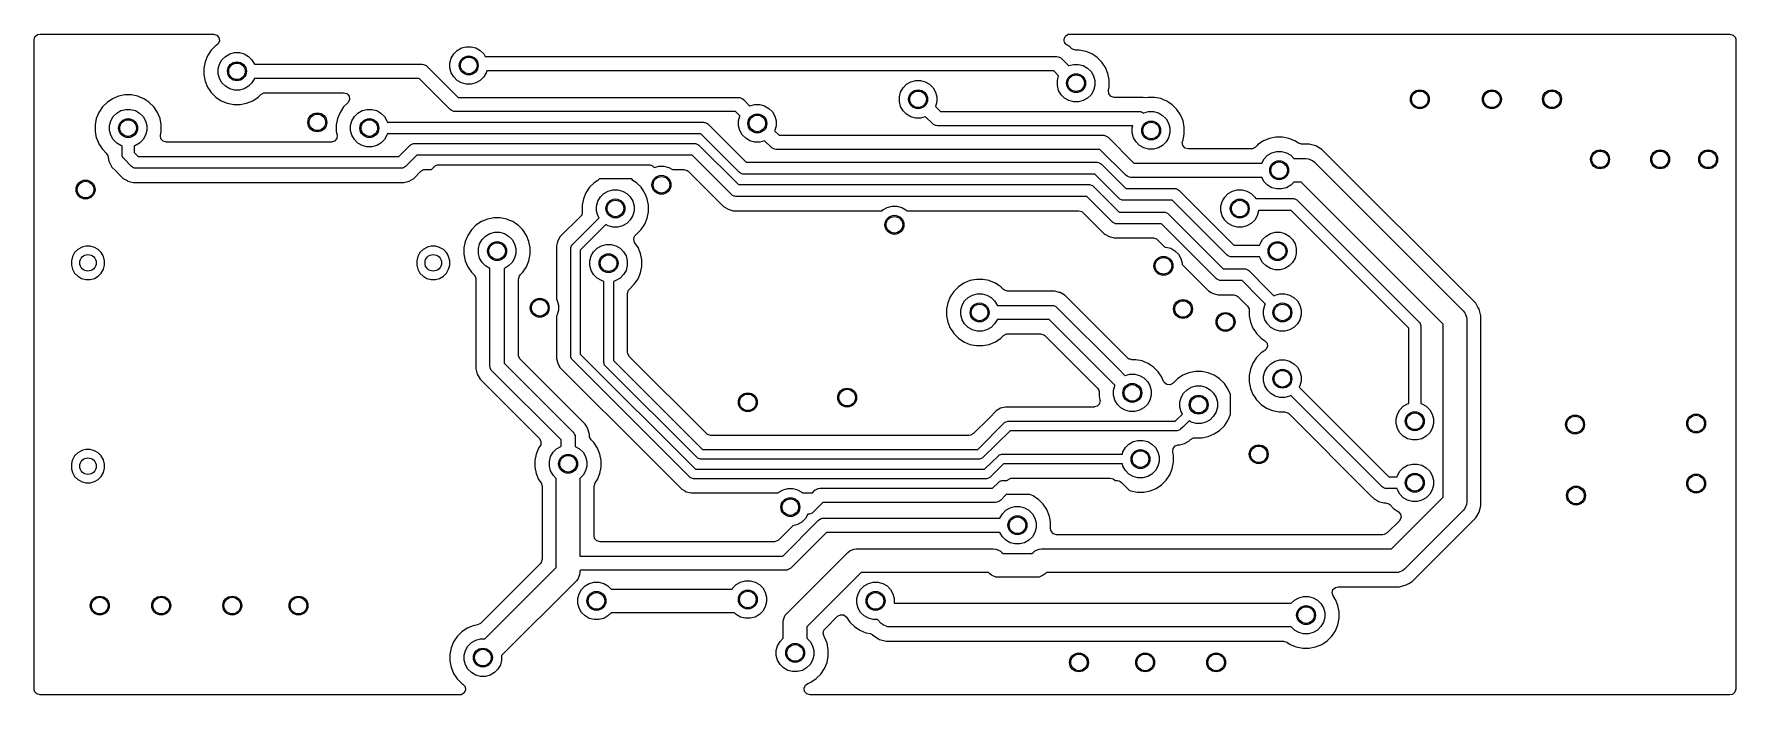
# Model space of a CAD drawing. Extents: x 5.6 to 7.02, y -4.13 to -3.58.
import ezdxf

# ---------------------------------------------------------------- set-up
doc = ezdxf.new("R2010")
doc.units = 0
doc.header["$MEASUREMENT"] = 0
doc.layers.add('BLACK', color=7, linetype='CONTINUOUS')

msp = doc.modelspace()

# ---------------------------------------------------------------- linework, layer by layer
at = {"layer": 'BLACK', "linetype": 'CONTINUOUS'}
for p, q in [((5.6004, -3.5833), (5.6012, -3.5806)), ((5.6004, -3.7671), (5.6004, -3.5833)), ((5.6012, -3.5806), (5.6033, -3.5788)), ((5.6033, -3.5788), (5.6054, -3.5784)), ((5.6054, -3.5784), (5.7498, -3.5784)), ((5.7498, -3.5784), (5.7525, -3.5792)), ((5.7525, -3.5792), (5.7543, -3.5813)), ((5.7543, -3.5813), (5.7547, -3.584)), ((6.4577, -3.5829), (6.4578, -3.5826)), ((6.4579, -3.584), (6.4577, -3.5829)), ((6.4578, -3.5823), (6.4583, -3.5813)), ((6.4578, -3.5826), (6.4578, -3.5823)), ((6.4583, -3.5813), (6.4587, -3.5803)), ((6.4587, -3.5803), (6.459, -3.5801)), ((6.459, -3.5801), (6.4591, -3.5798)), ((6.4591, -3.5798), (6.4601, -3.5793)), ((6.4601, -3.5793), (6.461, -3.5786)), ((6.461, -3.5786), (6.4614, -3.5786)), ((6.4614, -3.5786), (6.4615, -3.5785)), ((6.4615, -3.5785), (6.4618, -3.5785)), ((6.4618, -3.5785), (6.4626, -3.5784)), ((6.4626, -3.5784), (7.0119, -3.5784)), ((7.0119, -3.5784), (7.0146, -3.5792)), ((7.0146, -3.5792), (7.0165, -3.5813)), ((7.0165, -3.5813), (7.0169, -3.5833)), ((7.0169, -3.5833), (7.0169, -4.1238)), ((5.7449, -3.5964), (5.7428, -3.6014)), ((5.7479, -3.5919), (5.7449, -3.5964)), ((5.7517, -3.588), (5.7479, -3.5919)), ((5.7479, -3.5919), (5.7479, -3.5919)), ((5.7521, -3.5878), (5.7517, -3.588)), ((5.7517, -3.588), (5.7517, -3.588)), ((5.7526, -3.5875), (5.7521, -3.5878)), ((5.7536, -3.5866), (5.7526, -3.5875)), ((5.7547, -3.584), (5.7536, -3.5866)), ((5.7568, -3.5999), (5.7597, -3.597)), ((5.7597, -3.597), (5.7633, -3.5949)), ((5.7633, -3.5949), (5.7672, -3.5938)), ((5.7672, -3.5938), (5.7713, -3.5938)), ((5.7713, -3.5938), (5.7753, -3.5949)), ((5.7753, -3.5949), (5.7789, -3.597)), ((5.7789, -3.597), (5.7818, -3.5999)), ((5.9477, -3.5985), (5.9497, -3.5949)), ((5.9497, -3.5949), (5.9526, -3.592)), ((5.9526, -3.592), (5.9562, -3.59)), ((5.9562, -3.59), (5.9601, -3.5889)), ((5.9601, -3.5889), (5.9643, -3.5889)), ((5.9643, -3.5889), (5.9682, -3.59)), ((5.9682, -3.59), (5.9718, -3.592)), ((5.9718, -3.592), (5.9747, -3.5949)), ((5.9747, -3.5949), (5.976, -3.5972)), ((5.976, -3.5972), (6.4516, -3.5972)), ((6.4516, -3.5972), (6.4527, -3.5974)), ((6.4527, -3.5974), (6.4536, -3.5977)), ((6.4536, -3.5977), (6.4549, -3.5982)), ((6.458, -3.5851), (6.4579, -3.584)), ((6.4582, -3.5853), (6.458, -3.5851)), ((6.4582, -3.5856), (6.4582, -3.5853)), ((6.459, -3.5864), (6.4582, -3.5856)), ((6.4597, -3.5873), (6.459, -3.5864)), ((6.4599, -3.5875), (6.4597, -3.5873)), ((6.4625, -3.589), (6.4599, -3.5875)), ((6.464, -3.5905), (6.4625, -3.589)), ((6.4643, -3.5907), (6.464, -3.5905)), ((6.4646, -3.5909), (6.4643, -3.5907)), ((6.4673, -3.5917), (6.4646, -3.5909)), ((6.4704, -3.5917), (6.4673, -3.5917)), ((6.4758, -3.5928), (6.4704, -3.5917)), ((6.4704, -3.5917), (6.4704, -3.5917)), ((6.4761, -3.5929), (6.4758, -3.5928)), ((6.4758, -3.5928), (6.4758, -3.5928)), ((6.4808, -3.5949), (6.4761, -3.5929)), ((6.4832, -3.5965), (6.4808, -3.5949)), ((6.4853, -3.5979), (6.4832, -3.5965)), ((6.4891, -3.6017), (6.4853, -3.5979)), ((6.4853, -3.5979), (6.4853, -3.5979)), ((5.7428, -3.6014), (5.7417, -3.6067)), ((5.7417, -3.6067), (5.7417, -3.6122)), ((5.7428, -3.6014), (5.7428, -3.6014)), ((5.7537, -3.6074), (5.7547, -3.6034)), ((5.7537, -3.6115), (5.7537, -3.6074)), ((5.7547, -3.6155), (5.7537, -3.6115)), ((5.7547, -3.6034), (5.7568, -3.5999)), ((5.7818, -3.5999), (5.7838, -3.6034)), ((5.7838, -3.6034), (5.7839, -3.6035)), ((5.7839, -3.6035), (5.9234, -3.6035)), ((5.9234, -3.6035), (5.9246, -3.6037)), ((5.9246, -3.6037), (5.9246, -3.6037)), ((5.9246, -3.6037), (5.9267, -3.6045)), ((5.9267, -3.6045), (5.9276, -3.6053)), ((5.9276, -3.6053), (5.9534, -3.6311)), ((5.9466, -3.6025), (5.9477, -3.5985)), ((5.9466, -3.6066), (5.9466, -3.6025)), ((5.9477, -3.6106), (5.9466, -3.6066)), ((5.9497, -3.6141), (5.9477, -3.6106)), ((5.9768, -3.6106), (5.9747, -3.6141)), ((5.9772, -3.6091), (5.9768, -3.6106)), ((6.4491, -3.6091), (5.9772, -3.6091)), ((6.4532, -3.6132), (6.4491, -3.6091)), ((6.4549, -3.5982), (6.4558, -3.599)), ((6.4558, -3.599), (6.4616, -3.6048)), ((6.4616, -3.6048), (6.4617, -3.6047)), ((6.4617, -3.6047), (6.4657, -3.6037)), ((6.4657, -3.6037), (6.4698, -3.6037)), ((6.4698, -3.6037), (6.4737, -3.6047)), ((6.4737, -3.6047), (6.4773, -3.6068)), ((6.4773, -3.6068), (6.4802, -3.6097)), ((6.4802, -3.6097), (6.4823, -3.6133)), ((6.4922, -3.6062), (6.4891, -3.6017)), ((6.4891, -3.6017), (6.4891, -3.6017)), ((6.4942, -3.6112), (6.4922, -3.6062)), ((6.4953, -3.6166), (6.4942, -3.6112)), ((5.7417, -3.6122), (5.7426, -3.6166)), ((5.7426, -3.6166), (5.7428, -3.6175)), ((5.7428, -3.6175), (5.7449, -3.6225)), ((5.7449, -3.6225), (5.7468, -3.6254)), ((5.7468, -3.6254), (5.7479, -3.627)), ((5.7568, -3.619), (5.7547, -3.6155)), ((5.7597, -3.6219), (5.7568, -3.619)), ((5.7633, -3.624), (5.7597, -3.6219)), ((5.7672, -3.6251), (5.7633, -3.624)), ((5.7713, -3.6251), (5.7672, -3.6251)), ((5.7753, -3.624), (5.7713, -3.6251)), ((5.7789, -3.6219), (5.7753, -3.624)), ((5.7818, -3.619), (5.7789, -3.6219)), ((5.7838, -3.6155), (5.7818, -3.619)), ((5.7839, -3.6154), (5.7838, -3.6155)), ((5.921, -3.6154), (5.7839, -3.6154)), ((5.9468, -3.6412), (5.921, -3.6154)), ((5.9526, -3.617), (5.9497, -3.6141)), ((5.9562, -3.6191), (5.9526, -3.617)), ((5.9601, -3.6201), (5.9562, -3.6191)), ((5.9643, -3.6201), (5.9601, -3.6201)), ((5.9682, -3.6191), (5.9643, -3.6201)), ((5.9718, -3.617), (5.9682, -3.6191)), ((5.9747, -3.6141), (5.9718, -3.617)), ((6.3217, -3.6267), (6.3237, -3.6231)), ((6.3237, -3.6231), (6.3266, -3.6202)), ((6.3266, -3.6202), (6.3302, -3.6181)), ((6.3302, -3.6181), (6.3342, -3.6171)), ((6.3342, -3.6171), (6.3383, -3.6171)), ((6.3383, -3.6171), (6.3422, -3.6181)), ((6.3422, -3.6181), (6.3458, -3.6202)), ((6.3458, -3.6202), (6.3487, -3.6231)), ((6.3487, -3.6231), (6.3508, -3.6267)), ((6.4521, -3.6172), (6.4532, -3.6133)), ((6.4521, -3.6213), (6.4521, -3.6172)), ((6.4532, -3.6253), (6.4521, -3.6213)), ((6.4532, -3.6133), (6.4532, -3.6132)), ((6.4552, -3.6289), (6.4532, -3.6253)), ((6.4823, -3.6253), (6.4802, -3.6289)), ((6.4823, -3.6133), (6.4833, -3.6172)), ((6.4833, -3.6213), (6.4823, -3.6253)), ((6.4833, -3.6172), (6.4833, -3.6213)), ((6.4946, -3.6254), (6.4947, -3.6252)), ((6.495, -3.6282), (6.4946, -3.6254)), ((6.4947, -3.6252), (6.4952, -3.6225)), ((6.4952, -3.6225), (6.4953, -3.622)), ((6.4953, -3.622), (6.4953, -3.6166)), ((5.6573, -3.6391), (5.6543, -3.6436)), ((5.6612, -3.6353), (5.6573, -3.6391)), ((5.6573, -3.6391), (5.6573, -3.6391)), ((5.6657, -3.6323), (5.6612, -3.6353)), ((5.6612, -3.6353), (5.6612, -3.6353)), ((5.6707, -3.6302), (5.6657, -3.6323)), ((5.676, -3.6291), (5.6707, -3.6302)), ((5.6707, -3.6302), (5.6707, -3.6302)), ((5.6815, -3.6291), (5.676, -3.6291)), ((5.676, -3.6291), (5.676, -3.6291)), ((5.6868, -3.6302), (5.6815, -3.6291)), ((5.6815, -3.6291), (5.6815, -3.6291)), ((5.6885, -3.6309), (5.6868, -3.6302)), ((5.6868, -3.6302), (5.6868, -3.6302)), ((5.6918, -3.6323), (5.6885, -3.6309)), ((5.6932, -3.6332), (5.6918, -3.6323)), ((5.6963, -3.6353), (5.6932, -3.6332)), ((5.7002, -3.6391), (5.6963, -3.6353)), ((5.6963, -3.6353), (5.6963, -3.6353)), ((5.7032, -3.6436), (5.7002, -3.6391)), ((5.7002, -3.6391), (5.7002, -3.6391)), ((5.7479, -3.627), (5.7479, -3.627)), ((5.7479, -3.627), (5.7517, -3.6309)), ((5.7517, -3.6309), (5.7517, -3.6309)), ((5.7517, -3.6309), (5.7562, -3.6339)), ((5.7562, -3.6339), (5.7612, -3.636)), ((5.7612, -3.636), (5.7666, -3.637)), ((5.7666, -3.637), (5.7666, -3.637)), ((5.7666, -3.637), (5.772, -3.637)), ((5.772, -3.637), (5.7773, -3.636)), ((5.772, -3.637), (5.772, -3.637)), ((5.7773, -3.636), (5.7824, -3.6339)), ((5.7824, -3.6339), (5.7869, -3.6309)), ((5.7869, -3.6309), (5.7891, -3.6286)), ((5.7891, -3.6286), (5.7916, -3.6273)), ((5.7916, -3.6273), (5.7926, -3.6272)), ((5.7926, -3.6272), (5.8581, -3.6272)), ((5.8581, -3.6391), (5.8551, -3.6436)), ((5.8581, -3.6272), (5.8607, -3.628)), ((5.8616, -3.6357), (5.8581, -3.6391)), ((5.8581, -3.6391), (5.8581, -3.6391)), ((5.8607, -3.628), (5.8626, -3.6301)), ((5.8618, -3.6354), (5.8616, -3.6357)), ((5.863, -3.6329), (5.8618, -3.6354)), ((5.8626, -3.6301), (5.863, -3.6329)), ((5.9534, -3.6311), (6.1866, -3.6311)), ((6.1866, -3.6311), (6.1878, -3.6312)), ((6.1878, -3.6312), (6.1885, -3.6315)), ((6.1885, -3.6315), (6.1899, -3.6321)), ((6.1899, -3.6321), (6.1908, -3.6328)), ((6.1908, -3.6328), (6.1962, -3.6383)), ((6.1962, -3.6383), (6.1963, -3.6382)), ((6.1963, -3.6382), (6.2003, -3.6371)), ((6.2003, -3.6371), (6.2044, -3.6371)), ((6.2044, -3.6371), (6.2084, -3.6382)), ((6.2084, -3.6382), (6.2119, -3.6403)), ((6.2119, -3.6403), (6.2149, -3.6432)), ((6.3206, -3.6306), (6.3217, -3.6267)), ((6.3206, -3.6347), (6.3206, -3.6306)), ((6.3217, -3.6387), (6.3206, -3.6347)), ((6.3237, -3.6423), (6.3217, -3.6387)), ((6.3508, -3.6387), (6.3507, -3.6388)), ((6.3507, -3.6388), (6.3548, -3.6429)), ((6.3508, -3.6267), (6.3518, -3.6306)), ((6.3518, -3.6347), (6.3508, -3.6387)), ((6.3518, -3.6306), (6.3518, -3.6347)), ((6.4581, -3.6318), (6.4552, -3.6289)), ((6.4617, -3.6338), (6.4581, -3.6318)), ((6.4657, -3.6349), (6.4617, -3.6338)), ((6.4698, -3.6349), (6.4657, -3.6349)), ((6.4737, -3.6338), (6.4698, -3.6349)), ((6.4773, -3.6318), (6.4737, -3.6338)), ((6.4802, -3.6289), (6.4773, -3.6318)), ((6.4969, -3.6303), (6.495, -3.6282)), ((6.4995, -3.6311), (6.4969, -3.6303)), ((6.5226, -3.6311), (6.4995, -3.6311)), ((6.5236, -3.6313), (6.5226, -3.6311)), ((6.5226, -3.6311), (6.5226, -3.6311)), ((6.5258, -3.6314), (6.5236, -3.6313)), ((6.5274, -3.6311), (6.5258, -3.6314)), ((6.5329, -3.6311), (6.5274, -3.6311)), ((6.5274, -3.6311), (6.5274, -3.6311)), ((6.5382, -3.6321), (6.5329, -3.6311)), ((6.5329, -3.6311), (6.5329, -3.6311)), ((6.5399, -3.6329), (6.5382, -3.6321)), ((6.5382, -3.6321), (6.5382, -3.6321)), ((6.5432, -3.6342), (6.5399, -3.6329)), ((6.545, -3.6354), (6.5432, -3.6342)), ((6.5477, -3.6372), (6.545, -3.6354)), ((6.5516, -3.6411), (6.5477, -3.6372)), ((6.5477, -3.6372), (6.5477, -3.6372)), ((5.6522, -3.6486), (5.6512, -3.654)), ((5.6512, -3.654), (5.6512, -3.6594)), ((5.6543, -3.6436), (5.6522, -3.6486)), ((5.6522, -3.6486), (5.6522, -3.6486)), ((5.6631, -3.6546), (5.6642, -3.6507)), ((5.6642, -3.6507), (5.6662, -3.6471)), ((5.6662, -3.6471), (5.6692, -3.6442)), ((5.6692, -3.6442), (5.6727, -3.6421)), ((5.6727, -3.6421), (5.6767, -3.6411)), ((5.6767, -3.6411), (5.6808, -3.6411)), ((5.6808, -3.6411), (5.6848, -3.6421)), ((5.6848, -3.6421), (5.6883, -3.6442)), ((5.6883, -3.6442), (5.6912, -3.6471)), ((5.6912, -3.6471), (5.6933, -3.6507)), ((5.6933, -3.6507), (5.6944, -3.6546)), ((5.7053, -3.6486), (5.7032, -3.6436)), ((5.7063, -3.654), (5.7053, -3.6486)), ((5.7063, -3.6594), (5.7063, -3.654)), ((5.853, -3.6486), (5.8519, -3.654)), ((5.8519, -3.654), (5.8519, -3.654)), ((5.8519, -3.654), (5.8519, -3.654)), ((5.8519, -3.654), (5.8519, -3.6594)), ((5.8551, -3.6436), (5.853, -3.6486)), ((5.853, -3.6486), (5.853, -3.6486)), ((5.8639, -3.6546), (5.865, -3.6507)), ((5.865, -3.6507), (5.867, -3.6471)), ((5.867, -3.6471), (5.8699, -3.6442)), ((5.8699, -3.6442), (5.8735, -3.6421)), ((5.8735, -3.6421), (5.8775, -3.6411)), ((5.8775, -3.6411), (5.8816, -3.6411)), ((5.8816, -3.6411), (5.8856, -3.6421)), ((5.8856, -3.6421), (5.8891, -3.6442)), ((5.8891, -3.6442), (5.892, -3.6471)), ((5.892, -3.6471), (5.8941, -3.6507)), ((5.8941, -3.6507), (5.8944, -3.6518)), ((5.8944, -3.6518), (5.9018, -3.6518)), ((5.9018, -3.6518), (6.1576, -3.6518)), ((5.9477, -3.6419), (5.9468, -3.6412)), ((5.9487, -3.6423), (5.9477, -3.6419)), ((5.9498, -3.6428), (5.9487, -3.6423)), ((5.951, -3.6429), (5.9498, -3.6428)), ((6.1842, -3.6429), (5.951, -3.6429)), ((6.1576, -3.6518), (6.1585, -3.6519)), ((6.1585, -3.6519), (6.1585, -3.6519)), ((6.1585, -3.6519), (6.1591, -3.6521)), ((6.1591, -3.6521), (6.1603, -3.6526)), ((6.1603, -3.6526), (6.1603, -3.6526)), ((6.1603, -3.6526), (6.1611, -3.6532)), ((6.1611, -3.6532), (6.1931, -3.6852)), ((6.1879, -3.6466), (6.1842, -3.6429)), ((6.1867, -3.6507), (6.1878, -3.6467)), ((6.1867, -3.6548), (6.1867, -3.6507)), ((6.1878, -3.6467), (6.1879, -3.6466)), ((6.2149, -3.6432), (6.2169, -3.6467)), ((6.2169, -3.6467), (6.218, -3.6507)), ((6.218, -3.6507), (6.218, -3.6548)), ((6.3266, -3.6452), (6.3237, -3.6423)), ((6.3302, -3.6472), (6.3266, -3.6452)), ((6.3342, -3.6483), (6.3302, -3.6472)), ((6.3383, -3.6483), (6.3342, -3.6483)), ((6.3422, -3.6472), (6.3383, -3.6483)), ((6.3424, -3.6472), (6.3422, -3.6472)), ((6.3482, -3.653), (6.3424, -3.6472)), ((6.3491, -3.6537), (6.3482, -3.653)), ((6.3506, -3.6544), (6.3491, -3.6537)), ((6.3512, -3.6546), (6.3506, -3.6544)), ((6.3548, -3.6429), (6.4819, -3.6429)), ((6.4819, -3.6429), (6.5203, -3.6429)), ((6.5203, -3.6429), (6.5215, -3.643)), ((6.5215, -3.643), (6.5218, -3.6432)), ((6.5218, -3.6432), (6.5236, -3.6439)), ((6.5236, -3.6439), (6.524, -3.6442)), ((6.524, -3.6442), (6.5241, -3.6441)), ((6.5241, -3.6441), (6.5281, -3.643)), ((6.5281, -3.643), (6.5322, -3.643)), ((6.5322, -3.643), (6.5362, -3.6441)), ((6.5362, -3.6441), (6.5397, -3.6462)), ((6.5397, -3.6462), (6.5427, -3.6491)), ((6.5427, -3.6491), (6.5447, -3.6526)), ((6.5447, -3.6526), (6.5458, -3.6566)), ((6.5546, -3.6456), (6.5516, -3.6411)), ((6.5516, -3.6411), (6.5516, -3.6411)), ((6.5567, -3.6506), (6.5546, -3.6456)), ((6.5577, -3.6559), (6.5567, -3.6506)), ((5.6512, -3.6594), (5.6522, -3.6647)), ((5.6522, -3.6647), (5.6522, -3.6647)), ((5.6522, -3.6647), (5.6526, -3.6656)), ((5.6526, -3.6656), (5.6543, -3.6698)), ((5.6631, -3.6587), (5.6631, -3.6546)), ((5.6642, -3.6627), (5.6631, -3.6587)), ((5.6662, -3.6663), (5.6642, -3.6627)), ((5.6692, -3.6692), (5.6662, -3.6663)), ((5.6912, -3.6663), (5.6883, -3.6692)), ((5.6933, -3.6627), (5.6912, -3.6663)), ((5.6944, -3.6587), (5.6933, -3.6627)), ((5.6944, -3.6546), (5.6944, -3.6587)), ((5.7056, -3.6628), (5.7057, -3.6626)), ((5.706, -3.6656), (5.7056, -3.6628)), ((5.7057, -3.6626), (5.7063, -3.6594)), ((5.7079, -3.6677), (5.706, -3.6656)), ((5.7106, -3.6685), (5.7079, -3.6677)), ((5.8477, -3.6685), (5.7106, -3.6685)), ((5.848, -3.6685), (5.8477, -3.6685)), ((5.8506, -3.6675), (5.848, -3.6685)), ((5.8523, -3.6653), (5.8506, -3.6675)), ((5.8519, -3.6594), (5.8526, -3.6626)), ((5.8526, -3.6626), (5.8523, -3.6653)), ((5.8639, -3.6587), (5.8639, -3.6546)), ((5.865, -3.6627), (5.8639, -3.6587)), ((5.867, -3.6663), (5.865, -3.6627)), ((5.8699, -3.6692), (5.867, -3.6663)), ((5.892, -3.6663), (5.8891, -3.6692)), ((5.8941, -3.6627), (5.892, -3.6663)), ((5.8944, -3.6616), (5.8941, -3.6627)), ((5.9018, -3.6616), (5.8944, -3.6616)), ((6.1555, -3.6616), (5.9018, -3.6616)), ((6.1876, -3.6936), (6.1555, -3.6616)), ((6.1878, -3.6588), (6.1867, -3.6548)), ((6.1899, -3.6623), (6.1878, -3.6588)), ((6.1928, -3.6652), (6.1899, -3.6623)), ((6.1963, -3.6673), (6.1928, -3.6652)), ((6.2003, -3.6684), (6.1963, -3.6673)), ((6.2044, -3.6684), (6.2003, -3.6684)), ((6.2084, -3.6673), (6.2044, -3.6684)), ((6.2085, -3.6672), (6.2084, -3.6673)), ((6.2139, -3.6727), (6.2085, -3.6672)), ((6.2169, -3.6588), (6.2168, -3.6589)), ((6.2168, -3.6589), (6.2206, -3.6626)), ((6.218, -3.6548), (6.2169, -3.6588)), ((6.2206, -3.6626), (6.4901, -3.6626)), ((6.3524, -3.6547), (6.3512, -3.6546)), ((6.4819, -3.6547), (6.3524, -3.6547)), ((6.515, -3.6547), (6.4819, -3.6547)), ((6.4901, -3.6626), (6.4912, -3.6627)), ((6.4912, -3.6627), (6.4921, -3.6631)), ((6.4921, -3.6631), (6.4934, -3.6636)), ((6.4934, -3.6636), (6.4943, -3.6643)), ((6.4943, -3.6643), (6.5158, -3.6859)), ((6.5145, -3.6566), (6.515, -3.6547)), ((6.5145, -3.6607), (6.5145, -3.6566)), ((6.5156, -3.6647), (6.5145, -3.6607)), ((6.5177, -3.6682), (6.5156, -3.6647)), ((6.5206, -3.6712), (6.5177, -3.6682)), ((6.5427, -3.6682), (6.5397, -3.6712)), ((6.5447, -3.6647), (6.5427, -3.6682)), ((6.5458, -3.6607), (6.5447, -3.6647)), ((6.5458, -3.6566), (6.5458, -3.6607)), ((6.5561, -3.6684), (6.5565, -3.6672)), ((6.5565, -3.6712), (6.5561, -3.6684)), ((6.5565, -3.6672), (6.5567, -3.6667)), ((6.5565, -3.6672), (6.5565, -3.6672)), ((6.5567, -3.6667), (6.5577, -3.6614)), ((6.5577, -3.6614), (6.5577, -3.6559)), ((6.6236, -3.6674), (6.6191, -3.6704)), ((6.6287, -3.6653), (6.6236, -3.6674)), ((6.634, -3.6642), (6.6287, -3.6653)), ((6.6287, -3.6653), (6.6287, -3.6653)), ((6.6394, -3.6642), (6.634, -3.6642)), ((6.634, -3.6642), (6.634, -3.6642)), ((6.6448, -3.6653), (6.6394, -3.6642)), ((6.6394, -3.6642), (6.6394, -3.6642)), ((6.6498, -3.6674), (6.6448, -3.6653)), ((6.6448, -3.6653), (6.6448, -3.6653)), ((6.6527, -3.6693), (6.6498, -3.6674)), ((6.6498, -3.6674), (6.6498, -3.6674)), ((5.6543, -3.6698), (5.6555, -3.6716)), ((5.6555, -3.6716), (5.6573, -3.6743)), ((5.6573, -3.6743), (5.6573, -3.6743)), ((5.6573, -3.6743), (5.6605, -3.6775)), ((5.6605, -3.6775), (5.6619, -3.6799)), ((5.6619, -3.6799), (5.662, -3.681)), ((5.662, -3.681), (5.662, -3.6812)), ((5.662, -3.6812), (5.6628, -3.6843)), ((5.6727, -3.6712), (5.6692, -3.6692)), ((5.6738, -3.6715), (5.6727, -3.6712)), ((5.6738, -3.679), (5.6738, -3.6715)), ((5.6739, -3.6799), (5.6738, -3.679)), ((5.6746, -3.6817), (5.6739, -3.6799)), ((5.6753, -3.6824), (5.6746, -3.6817)), ((5.6746, -3.6817), (5.6746, -3.6817)), ((5.6815, -3.6887), (5.6753, -3.6824)), ((5.6848, -3.6712), (5.6837, -3.6715)), ((5.6837, -3.6715), (5.6837, -3.6769)), ((5.6837, -3.6769), (5.6871, -3.6803)), ((5.6883, -3.6692), (5.6848, -3.6712)), ((5.6871, -3.6803), (5.9041, -3.6803)), ((5.8735, -3.6712), (5.8699, -3.6692)), ((5.8775, -3.6723), (5.8735, -3.6712)), ((5.8816, -3.6723), (5.8775, -3.6723)), ((5.8856, -3.6712), (5.8816, -3.6723)), ((5.8891, -3.6692), (5.8856, -3.6712)), ((5.9041, -3.6803), (5.9134, -3.6709)), ((5.919, -3.6793), (5.9096, -3.6887)), ((5.9134, -3.6709), (5.9142, -3.6703)), ((5.9142, -3.6703), (5.9158, -3.6697)), ((5.9142, -3.6703), (5.9142, -3.6703)), ((5.9158, -3.6697), (5.916, -3.6696)), ((5.916, -3.6696), (5.9169, -3.6695)), ((5.916, -3.6696), (5.916, -3.6696)), ((5.9169, -3.6695), (6.1502, -3.6695)), ((6.1482, -3.6793), (5.919, -3.6793)), ((6.1811, -3.7122), (6.1482, -3.6793)), ((6.1502, -3.6695), (6.1512, -3.6696)), ((6.1512, -3.6696), (6.1512, -3.6696)), ((6.1512, -3.6696), (6.1514, -3.6697)), ((6.1514, -3.6697), (6.153, -3.6703)), ((6.153, -3.6703), (6.153, -3.6703)), ((6.153, -3.6703), (6.1537, -3.6709)), ((6.1537, -3.6709), (6.1866, -3.7038)), ((6.2148, -3.6734), (6.2139, -3.6727)), ((6.2161, -3.6739), (6.2148, -3.6734)), ((6.217, -3.6743), (6.2161, -3.6739)), ((6.2181, -3.6744), (6.217, -3.6743)), ((6.4876, -3.6744), (6.2181, -3.6744)), ((6.5092, -3.696), (6.4876, -3.6744)), ((6.5241, -3.6732), (6.5206, -3.6712)), ((6.5281, -3.6743), (6.5241, -3.6732)), ((6.5322, -3.6743), (6.5281, -3.6743)), ((6.5362, -3.6732), (6.5322, -3.6743)), ((6.5397, -3.6712), (6.5362, -3.6732)), ((6.5584, -3.6733), (6.5565, -3.6712)), ((6.5611, -3.6741), (6.5584, -3.6733)), ((6.6134, -3.6741), (6.5611, -3.6741)), ((6.6144, -3.674), (6.6134, -3.6741)), ((6.6169, -3.6726), (6.6144, -3.674)), ((6.6183, -3.6712), (6.6169, -3.6726)), ((6.6191, -3.6704), (6.6183, -3.6712)), ((6.6222, -3.6858), (6.6242, -3.6822)), ((6.6242, -3.6822), (6.6271, -3.6793)), ((6.6271, -3.6793), (6.6307, -3.6773)), ((6.6307, -3.6773), (6.6347, -3.6762)), ((6.6347, -3.6762), (6.6388, -3.6762)), ((6.6388, -3.6762), (6.6427, -3.6773)), ((6.6427, -3.6773), (6.6463, -3.6793)), ((6.6463, -3.6793), (6.649, -3.682)), ((6.649, -3.682), (6.659, -3.682)), ((6.6554, -3.6701), (6.6527, -3.6693)), ((6.6527, -3.6693), (6.6527, -3.6693)), ((6.6618, -3.6701), (6.6554, -3.6701)), ((6.659, -3.682), (6.6609, -3.6822)), ((6.6609, -3.6822), (6.6645, -3.6836)), ((6.6673, -3.6716), (6.6618, -3.6701)), ((6.6618, -3.6701), (6.6618, -3.6701)), ((6.6723, -3.6745), (6.6673, -3.6716)), ((6.6673, -3.6716), (6.6673, -3.6716)), ((6.6673, -3.6716), (6.6673, -3.6716)), ((6.8004, -3.8026), (6.6723, -3.6745)), ((6.6723, -3.6745), (6.6723, -3.6745)), ((5.6628, -3.6843), (5.6631, -3.6854)), ((5.6631, -3.6854), (5.6631, -3.6854)), ((5.6631, -3.6854), (5.6653, -3.6892)), ((5.6653, -3.6892), (5.6653, -3.6892)), ((5.6653, -3.6892), (5.6653, -3.6892)), ((5.6653, -3.6892), (5.6687, -3.6926)), ((5.6687, -3.6926), (5.6713, -3.6952)), ((5.6713, -3.6952), (5.6713, -3.6952)), ((5.6713, -3.6952), (5.6747, -3.6986)), ((5.6823, -3.6893), (5.6815, -3.6887)), ((5.6833, -3.6898), (5.6823, -3.6893)), ((5.6823, -3.6893), (5.6823, -3.6893)), ((5.6841, -3.6901), (5.6833, -3.6898)), ((5.685, -3.6902), (5.6841, -3.6901)), ((5.6841, -3.6901), (5.6841, -3.6901)), ((5.9061, -3.6902), (5.685, -3.6902)), ((5.9071, -3.6901), (5.9061, -3.6902)), ((5.9078, -3.6898), (5.9071, -3.6901)), ((5.9071, -3.6901), (5.9071, -3.6901)), ((5.9088, -3.6893), (5.9078, -3.6898)), ((5.9096, -3.6887), (5.9088, -3.6893)), ((5.9088, -3.6893), (5.9088, -3.6893)), ((5.9164, -3.6986), (5.9224, -3.6926)), ((5.9224, -3.6926), (5.9249, -3.6913)), ((5.9249, -3.6913), (5.9259, -3.6912)), ((5.9259, -3.6912), (5.9312, -3.6912)), ((5.9312, -3.6912), (5.9334, -3.6889)), ((5.9334, -3.6889), (5.9343, -3.6882)), ((5.9343, -3.6882), (5.9362, -3.6874)), ((5.9362, -3.6874), (5.9364, -3.6873)), ((5.9364, -3.6873), (5.9376, -3.6872)), ((5.9376, -3.6872), (6.1118, -3.6872)), ((6.1118, -3.6872), (6.113, -3.6873)), ((6.113, -3.6873), (6.1132, -3.6874)), ((6.1132, -3.6874), (6.1151, -3.6882)), ((6.1151, -3.6882), (6.116, -3.6889)), ((6.116, -3.6889), (6.1165, -3.6895)), ((6.1165, -3.6895), (6.1166, -3.6894)), ((6.1166, -3.6894), (6.1206, -3.6883)), ((6.1206, -3.6883), (6.1247, -3.6883)), ((6.1247, -3.6883), (6.1287, -3.6894)), ((6.1287, -3.6894), (6.1317, -3.6912)), ((6.1317, -3.6912), (6.1412, -3.6912)), ((6.1412, -3.6912), (6.1439, -3.6919)), ((6.1439, -3.6919), (6.1448, -3.6926)), ((6.1448, -3.6926), (6.1742, -3.7221)), ((6.1883, -3.6942), (6.1876, -3.6936)), ((6.1901, -3.695), (6.1883, -3.6942)), ((6.191, -3.6951), (6.1901, -3.695)), ((6.4833, -3.6951), (6.191, -3.6951)), ((6.1931, -3.6852), (6.4853, -3.6852)), ((6.5035, -3.7153), (6.4833, -3.6951)), ((6.4853, -3.6852), (6.4863, -3.6853)), ((6.4863, -3.6853), (6.4863, -3.6853)), ((6.4863, -3.6853), (6.4868, -3.6855)), ((6.4868, -3.6855), (6.488, -3.6861)), ((6.488, -3.6861), (6.488, -3.6861)), ((6.488, -3.6861), (6.4888, -3.6867)), ((6.4888, -3.6867), (6.509, -3.7069)), ((6.5101, -3.6967), (6.5092, -3.696)), ((6.5113, -3.6972), (6.5101, -3.6967)), ((6.5158, -3.6859), (6.6144, -3.6859)), ((6.6144, -3.6859), (6.6221, -3.6859)), ((6.6221, -3.6859), (6.6222, -3.6858)), ((6.6645, -3.6836), (6.6645, -3.6836)), ((6.6645, -3.6836), (6.6659, -3.6848)), ((6.6659, -3.6848), (6.79, -3.8089)), ((5.6747, -3.6986), (5.6747, -3.6986)), ((5.6747, -3.6986), (5.6747, -3.6986)), ((5.6747, -3.6986), (5.6747, -3.6986)), ((5.6747, -3.6986), (5.6747, -3.6986)), ((5.6747, -3.6986), (5.6778, -3.7004)), ((5.6778, -3.7004), (5.6778, -3.7004)), ((5.6778, -3.7004), (5.6785, -3.7008)), ((5.6785, -3.7008), (5.6828, -3.702)), ((5.6828, -3.702), (5.6828, -3.702)), ((5.6828, -3.702), (5.6828, -3.702)), ((5.6828, -3.702), (5.9083, -3.702)), ((5.9083, -3.702), (5.9126, -3.7008)), ((5.9083, -3.702), (5.9083, -3.702)), ((5.9126, -3.7008), (5.9164, -3.6986)), ((6.0598, -3.7106), (6.0577, -3.7156)), ((6.0628, -3.706), (6.0598, -3.7106)), ((6.0667, -3.7022), (6.0628, -3.706)), ((6.0628, -3.706), (6.0628, -3.706)), ((6.0696, -3.7002), (6.0667, -3.7022)), ((6.0667, -3.7022), (6.0667, -3.7022)), ((6.0706, -3.6994), (6.0696, -3.7002)), ((6.0707, -3.699), (6.0706, -3.6994)), ((6.0979, -3.699), (6.0707, -3.699)), ((6.0718, -3.714), (6.0747, -3.7111)), ((6.0747, -3.7111), (6.0782, -3.7091)), ((6.0782, -3.7091), (6.0822, -3.708)), ((6.0822, -3.708), (6.0863, -3.708)), ((6.0863, -3.708), (6.0903, -3.7091)), ((6.0903, -3.7091), (6.0938, -3.7111)), ((6.0938, -3.7111), (6.0967, -3.714)), ((6.0989, -3.7002), (6.0979, -3.699)), ((6.1018, -3.7022), (6.0989, -3.7002)), ((6.1057, -3.706), (6.1018, -3.7022)), ((6.1018, -3.7022), (6.1018, -3.7022)), ((6.108, -3.7095), (6.1057, -3.706)), ((6.1057, -3.706), (6.1057, -3.706)), ((6.1081, -3.71), (6.108, -3.7095)), ((6.1093, -3.7121), (6.1081, -3.71)), ((6.1866, -3.7038), (6.4788, -3.7038)), ((6.4788, -3.7038), (6.4797, -3.7039)), ((6.4797, -3.7039), (6.4797, -3.7039)), ((6.4797, -3.7039), (6.4803, -3.7041)), ((6.4803, -3.7041), (6.4815, -3.7046)), ((6.4815, -3.7046), (6.4815, -3.7046)), ((6.4815, -3.7046), (6.4823, -3.7052)), ((6.4823, -3.7052), (6.5036, -3.7266)), ((6.509, -3.7069), (6.5498, -3.7069)), ((6.5122, -3.6976), (6.5113, -3.6972)), ((6.5134, -3.6977), (6.5122, -3.6976)), ((6.6144, -3.6977), (6.5134, -3.6977)), ((6.5498, -3.7069), (6.5507, -3.707)), ((6.5507, -3.707), (6.5507, -3.707)), ((6.5507, -3.707), (6.5513, -3.7072)), ((6.5513, -3.7072), (6.5525, -3.7077)), ((6.5525, -3.7077), (6.5525, -3.7077)), ((6.5525, -3.7077), (6.5533, -3.7083)), ((6.5533, -3.7083), (6.5991, -3.7541)), ((6.5914, -3.7141), (6.5943, -3.7112)), ((6.5943, -3.7112), (6.5979, -3.7091)), ((6.5979, -3.7091), (6.6018, -3.7081)), ((6.6018, -3.7081), (6.606, -3.7081)), ((6.606, -3.7081), (6.6099, -3.7091)), ((6.6099, -3.7091), (6.6135, -3.7112)), ((6.6135, -3.7112), (6.6164, -3.7141)), ((6.6221, -3.6977), (6.6144, -3.6977)), ((6.6222, -3.6978), (6.6221, -3.6977)), ((6.6242, -3.7014), (6.6222, -3.6978)), ((6.6271, -3.7043), (6.6242, -3.7014)), ((6.6307, -3.7064), (6.6271, -3.7043)), ((6.6347, -3.7074), (6.6307, -3.7064)), ((6.6388, -3.7074), (6.6347, -3.7074)), ((6.6427, -3.7064), (6.6388, -3.7074)), ((6.6463, -3.7043), (6.6427, -3.7064)), ((6.649, -3.7016), (6.6463, -3.7043)), ((6.6549, -3.7016), (6.649, -3.7016)), ((6.7732, -3.82), (6.6549, -3.7016)), ((6.0577, -3.7156), (6.0567, -3.7209)), ((6.0567, -3.7209), (6.0567, -3.7266)), ((6.0577, -3.7156), (6.0577, -3.7156)), ((6.0686, -3.7216), (6.0697, -3.7176)), ((6.0686, -3.7257), (6.0686, -3.7216)), ((6.0697, -3.7176), (6.0718, -3.714)), ((6.0967, -3.714), (6.0988, -3.7176)), ((6.0988, -3.7176), (6.0999, -3.7216)), ((6.0999, -3.7216), (6.0999, -3.7257)), ((6.1108, -3.7156), (6.1093, -3.7121)), ((6.1118, -3.7209), (6.1108, -3.7156)), ((6.1118, -3.7263), (6.1118, -3.7209)), ((6.1742, -3.7221), (6.1781, -3.7243)), ((6.1781, -3.7243), (6.1823, -3.7255)), ((6.1818, -3.7128), (6.1811, -3.7122)), ((6.1831, -3.7133), (6.1818, -3.7128)), ((6.1818, -3.7128), (6.1818, -3.7128)), ((6.1836, -3.7135), (6.1831, -3.7133)), ((6.1845, -3.7136), (6.1836, -3.7135)), ((6.1836, -3.7135), (6.1836, -3.7135)), ((6.4767, -3.7136), (6.1845, -3.7136)), ((6.3062, -3.7255), (6.3069, -3.7248)), ((6.3069, -3.7248), (6.3105, -3.7227)), ((6.3105, -3.7227), (6.3145, -3.7216)), ((6.3145, -3.7216), (6.3186, -3.7216)), ((6.3186, -3.7216), (6.3226, -3.7227)), ((6.3226, -3.7227), (6.3261, -3.7248)), ((6.3261, -3.7248), (6.3268, -3.7255)), ((6.4981, -3.735), (6.4767, -3.7136)), ((6.5042, -3.7159), (6.5035, -3.7153)), ((6.5055, -3.7164), (6.5042, -3.7159)), ((6.5042, -3.7159), (6.5042, -3.7159)), ((6.506, -3.7166), (6.5055, -3.7164)), ((6.5069, -3.7167), (6.506, -3.7166)), ((6.506, -3.7166), (6.506, -3.7166)), ((6.5477, -3.7167), (6.5069, -3.7167)), ((6.5935, -3.7625), (6.5477, -3.7167)), ((6.5883, -3.7216), (6.5893, -3.7177)), ((6.5883, -3.7257), (6.5883, -3.7216)), ((6.5893, -3.7177), (6.5914, -3.7141)), ((6.6164, -3.7141), (6.6172, -3.7154)), ((6.6172, -3.7154), (6.6486, -3.7154)), ((6.6466, -3.7253), (6.6195, -3.7253)), ((6.6195, -3.7253), (6.6195, -3.7257)), ((6.7447, -3.8234), (6.6466, -3.7253)), ((6.6486, -3.7154), (6.6496, -3.7155)), ((6.6496, -3.7155), (6.6496, -3.7155)), ((6.6496, -3.7155), (6.6497, -3.7156)), ((6.6497, -3.7156), (6.6513, -3.7163)), ((6.6513, -3.7163), (6.6513, -3.7163)), ((6.6513, -3.7163), (6.6521, -3.7169)), ((6.6521, -3.7169), (6.7531, -3.8179)), ((5.9682, -3.7376), (5.9644, -3.7415)), ((5.9728, -3.7346), (5.9682, -3.7376)), ((5.9682, -3.7376), (5.9682, -3.7376)), ((5.9778, -3.7325), (5.9728, -3.7346)), ((5.9831, -3.7315), (5.9778, -3.7325)), ((5.9778, -3.7325), (5.9778, -3.7325)), ((5.9885, -3.7315), (5.9831, -3.7315)), ((5.9831, -3.7315), (5.9831, -3.7315)), ((5.9939, -3.7325), (5.9885, -3.7315)), ((5.9885, -3.7315), (5.9885, -3.7315)), ((5.9957, -3.7333), (5.9939, -3.7325)), ((5.9939, -3.7325), (5.9939, -3.7325)), ((5.9989, -3.7346), (5.9957, -3.7333)), ((6.0019, -3.7366), (5.9989, -3.7346)), ((6.0034, -3.7376), (6.0019, -3.7366)), ((6.0072, -3.7415), (6.0034, -3.7376)), ((6.0034, -3.7376), (6.0034, -3.7376)), ((6.0552, -3.7303), (6.0384, -3.7471)), ((6.0483, -3.754), (6.0708, -3.7315)), ((6.0764, -3.7371), (6.055, -3.7584)), ((6.0562, -3.7291), (6.0552, -3.7303)), ((6.0566, -3.7266), (6.0562, -3.7291)), ((6.0567, -3.7266), (6.0566, -3.7266)), ((6.0697, -3.7296), (6.0686, -3.7257)), ((6.0708, -3.7315), (6.0697, -3.7296)), ((6.0782, -3.7382), (6.0764, -3.7371)), ((6.0822, -3.7392), (6.0782, -3.7382)), ((6.0863, -3.7392), (6.0822, -3.7392)), ((6.0903, -3.7382), (6.0863, -3.7392)), ((6.0938, -3.7361), (6.0903, -3.7382)), ((6.0967, -3.7332), (6.0938, -3.7361)), ((6.0988, -3.7296), (6.0967, -3.7332)), ((6.0999, -3.7257), (6.0988, -3.7296)), ((6.1057, -3.7412), (6.1087, -3.7367)), ((6.1087, -3.7367), (6.1108, -3.7317)), ((6.1108, -3.7317), (6.1118, -3.7263)), ((6.1823, -3.7255), (6.1867, -3.7255)), ((6.1867, -3.7255), (6.3062, -3.7255)), ((6.3268, -3.7255), (6.4698, -3.7255)), ((6.4698, -3.7255), (6.4725, -3.7262)), ((6.4725, -3.7262), (6.4733, -3.7269)), ((6.4733, -3.7269), (6.4913, -3.7449)), ((6.4988, -3.7356), (6.4981, -3.735)), ((6.5001, -3.7361), (6.4988, -3.7356)), ((6.4988, -3.7356), (6.4988, -3.7356)), ((6.5006, -3.7363), (6.5001, -3.7361)), ((6.5016, -3.7364), (6.5006, -3.7363)), ((6.5006, -3.7363), (6.5006, -3.7363)), ((6.5389, -3.7364), (6.5016, -3.7364)), ((6.5036, -3.7266), (6.5409, -3.7266)), ((6.5847, -3.7822), (6.5389, -3.7364)), ((6.5409, -3.7266), (6.5419, -3.7267)), ((6.5419, -3.7267), (6.5419, -3.7267)), ((6.5419, -3.7267), (6.5424, -3.7269)), ((6.5424, -3.7269), (6.5437, -3.7274)), ((6.5437, -3.7274), (6.5437, -3.7274)), ((6.5437, -3.7274), (6.5444, -3.728)), ((6.5444, -3.728), (6.5902, -3.7738)), ((6.5893, -3.7297), (6.5883, -3.7257)), ((6.5914, -3.7333), (6.5893, -3.7297)), ((6.5943, -3.7362), (6.5914, -3.7333)), ((6.5979, -3.7382), (6.5943, -3.7362)), ((6.6018, -3.7393), (6.5979, -3.7382)), ((6.606, -3.7393), (6.6018, -3.7393)), ((6.6099, -3.7382), (6.606, -3.7393)), ((6.6135, -3.7362), (6.6099, -3.7382)), ((6.6164, -3.7333), (6.6135, -3.7362)), ((6.6184, -3.7297), (6.6164, -3.7333)), ((6.6195, -3.7257), (6.6184, -3.7297)), ((5.9593, -3.751), (5.9582, -3.7563)), ((5.9614, -3.746), (5.9593, -3.751)), ((5.9593, -3.751), (5.9593, -3.751)), ((5.9644, -3.7415), (5.9614, -3.746)), ((5.9644, -3.7415), (5.9644, -3.7415)), ((5.9702, -3.757), (5.9713, -3.753)), ((5.9713, -3.753), (5.9733, -3.7495)), ((5.9733, -3.7495), (5.9762, -3.7466)), ((5.9762, -3.7466), (5.9798, -3.7445)), ((5.9798, -3.7445), (5.9838, -3.7434)), ((5.9838, -3.7434), (5.9879, -3.7434)), ((5.9879, -3.7434), (5.9919, -3.7445)), ((5.9919, -3.7445), (5.9954, -3.7466)), ((5.9954, -3.7466), (5.9983, -3.7495)), ((5.9983, -3.7495), (6.0004, -3.753)), ((6.0004, -3.753), (6.0014, -3.757)), ((6.0103, -3.746), (6.0072, -3.7415)), ((6.0072, -3.7415), (6.0072, -3.7415)), ((6.0123, -3.751), (6.0103, -3.746)), ((6.0134, -3.7563), (6.0123, -3.751)), ((6.0359, -3.7526), (6.0353, -3.7547)), ((6.0364, -3.7507), (6.0359, -3.7526)), ((6.0359, -3.7526), (6.0359, -3.7526)), ((6.0359, -3.7526), (6.0359, -3.7526)), ((6.0384, -3.7471), (6.0364, -3.7507)), ((6.0364, -3.7507), (6.0364, -3.7507)), ((6.0384, -3.7471), (6.0384, -3.7471)), ((6.0726, -3.7546), (6.0766, -3.7535)), ((6.0766, -3.7535), (6.0807, -3.7535)), ((6.0807, -3.7535), (6.0846, -3.7546)), ((6.0995, -3.7493), (6.1002, -3.7467)), ((6.1003, -3.752), (6.0995, -3.7493)), ((6.1002, -3.7467), (6.1017, -3.7451)), ((6.1031, -3.7561), (6.1003, -3.752)), ((6.1017, -3.7451), (6.1018, -3.745)), ((6.1018, -3.745), (6.1057, -3.7412)), ((6.4913, -3.7449), (6.4913, -3.7449)), ((6.4913, -3.7449), (6.4913, -3.7449)), ((6.4913, -3.7449), (6.4917, -3.7451)), ((6.4917, -3.7451), (6.4951, -3.7471)), ((6.4951, -3.7471), (6.4994, -3.7482)), ((6.4994, -3.7482), (6.5038, -3.7482)), ((6.5038, -3.7482), (6.532, -3.7482)), ((6.532, -3.7482), (6.5346, -3.749)), ((6.5346, -3.749), (6.5355, -3.7497)), ((6.5355, -3.7497), (6.5415, -3.7558)), ((6.6206, -3.7541), (6.6209, -3.753)), ((6.6209, -3.753), (6.6229, -3.7495)), ((6.6229, -3.7495), (6.6258, -3.7466)), ((6.6258, -3.7466), (6.6294, -3.7445)), ((6.6294, -3.7445), (6.6334, -3.7434)), ((6.6334, -3.7434), (6.6375, -3.7434)), ((6.6375, -3.7434), (6.6415, -3.7445)), ((6.6415, -3.7445), (6.645, -3.7466)), ((6.645, -3.7466), (6.6479, -3.7495)), ((6.6479, -3.7495), (6.65, -3.753)), ((6.65, -3.753), (6.651, -3.757)), ((5.6004, -3.9364), (5.6004, -3.7671)), ((5.6324, -3.7636), (5.6315, -3.7671)), ((5.6315, -3.7671), (5.6315, -3.7707)), ((5.6342, -3.7604), (5.6324, -3.7636)), ((5.6324, -3.7636), (5.6324, -3.7636)), ((5.6324, -3.7636), (5.6324, -3.7636)), ((5.6368, -3.7579), (5.6342, -3.7604)), ((5.6342, -3.7604), (5.6342, -3.7604)), ((5.6399, -3.756), (5.6368, -3.7579)), ((5.6368, -3.7579), (5.6368, -3.7579)), ((5.6411, -3.7557), (5.6399, -3.756)), ((5.6399, -3.756), (5.6399, -3.756)), ((5.6435, -3.7551), (5.6411, -3.7557)), ((5.6471, -3.7551), (5.6435, -3.7551)), ((5.6506, -3.756), (5.6471, -3.7551)), ((5.6537, -3.7579), (5.6506, -3.756)), ((5.6506, -3.756), (5.6506, -3.756)), ((5.6563, -3.7604), (5.6537, -3.7579)), ((5.6537, -3.7579), (5.6537, -3.7579)), ((5.6571, -3.7618), (5.6563, -3.7604)), ((5.6563, -3.7604), (5.6563, -3.7604)), ((5.6581, -3.7636), (5.6571, -3.7618)), ((5.6591, -3.7671), (5.6581, -3.7636)), ((5.6591, -3.7707), (5.6591, -3.7671)), ((5.9198, -3.7636), (5.9189, -3.7671)), ((5.9189, -3.7671), (5.9189, -3.7707)), ((5.9216, -3.7604), (5.9198, -3.7636)), ((5.9198, -3.7636), (5.9198, -3.7636)), ((5.9198, -3.7636), (5.9198, -3.7636)), ((5.9242, -3.7579), (5.9216, -3.7604)), ((5.9216, -3.7604), (5.9216, -3.7604)), ((5.9274, -3.756), (5.9242, -3.7579)), ((5.9242, -3.7579), (5.9242, -3.7579)), ((5.9285, -3.7557), (5.9274, -3.756)), ((5.9274, -3.756), (5.9274, -3.756)), ((5.9309, -3.7551), (5.9285, -3.7557)), ((5.9345, -3.7551), (5.9309, -3.7551)), ((5.938, -3.756), (5.9345, -3.7551)), ((5.9411, -3.7579), (5.938, -3.756)), ((5.938, -3.756), (5.938, -3.756)), ((5.9411, -3.7579), (5.9411, -3.7579)), ((5.9437, -3.7604), (5.9411, -3.7579)), ((5.9445, -3.7618), (5.9437, -3.7604)), ((5.9437, -3.7604), (5.9437, -3.7604)), ((5.9455, -3.7636), (5.9445, -3.7618)), ((5.9465, -3.7671), (5.9455, -3.7636)), ((5.9465, -3.7707), (5.9465, -3.7671)), ((5.9582, -3.7563), (5.9582, -3.7563)), ((5.9582, -3.7563), (5.9582, -3.7618)), ((5.9582, -3.7618), (5.9593, -3.7671)), ((5.9593, -3.7671), (5.9614, -3.7721)), ((5.9702, -3.7611), (5.9702, -3.757)), ((5.9713, -3.7651), (5.9702, -3.7611)), ((5.9733, -3.7686), (5.9713, -3.7651)), ((6.0004, -3.7651), (5.9983, -3.7686)), ((6.0014, -3.7611), (6.0004, -3.7651)), ((6.0014, -3.757), (6.0014, -3.7611)), ((6.0103, -3.7721), (6.0123, -3.7671)), ((6.0123, -3.7671), (6.0134, -3.7618)), ((6.0134, -3.7618), (6.0134, -3.7563)), ((6.0353, -3.7547), (6.0353, -3.7994)), ((6.0471, -3.7568), (6.0472, -3.756)), ((6.0471, -3.8466), (6.0471, -3.7568)), ((6.0472, -3.756), (6.0478, -3.7546)), ((6.0478, -3.7546), (6.0483, -3.754)), ((6.055, -3.7584), (6.055, -3.8449)), ((6.063, -3.7671), (6.0641, -3.7631)), ((6.063, -3.7712), (6.063, -3.7671)), ((6.0641, -3.7631), (6.0661, -3.7596)), ((6.0661, -3.7596), (6.069, -3.7567)), ((6.069, -3.7567), (6.0726, -3.7546)), ((6.0846, -3.7546), (6.0882, -3.7567)), ((6.0882, -3.7567), (6.0911, -3.7596)), ((6.0911, -3.7596), (6.0932, -3.7631)), ((6.0932, -3.7631), (6.0942, -3.7671)), ((6.0942, -3.7671), (6.0942, -3.7712)), ((6.1051, -3.7611), (6.1031, -3.7561)), ((6.1062, -3.7664), (6.1051, -3.7611)), ((6.1062, -3.7719), (6.1062, -3.7664)), ((6.5415, -3.7558), (6.5425, -3.7558)), ((6.5425, -3.7558), (6.5465, -3.7568)), ((6.5465, -3.7568), (6.55, -3.7589)), ((6.55, -3.7589), (6.5529, -3.7618)), ((6.5529, -3.7618), (6.555, -3.7653)), ((6.555, -3.7653), (6.5561, -3.7693)), ((6.5943, -3.7631), (6.5935, -3.7625)), ((6.5953, -3.7636), (6.5943, -3.7631)), ((6.5943, -3.7631), (6.5943, -3.7631)), ((6.5961, -3.7639), (6.5953, -3.7636)), ((6.597, -3.764), (6.5961, -3.7639)), ((6.5961, -3.7639), (6.5961, -3.7639)), ((6.6206, -3.764), (6.597, -3.764)), ((6.5991, -3.7541), (6.6206, -3.7541)), ((6.6209, -3.7651), (6.6206, -3.764)), ((6.6229, -3.7686), (6.6209, -3.7651)), ((6.65, -3.7651), (6.6479, -3.7686)), ((6.651, -3.7611), (6.65, -3.7651)), ((6.651, -3.757), (6.651, -3.7611)), ((5.6315, -3.7707), (5.6318, -3.7719)), ((5.6318, -3.7719), (5.6324, -3.7742)), ((5.6324, -3.7742), (5.6324, -3.7742)), ((5.6324, -3.7742), (5.6342, -3.7774)), ((5.6342, -3.7774), (5.6342, -3.7774)), ((5.6342, -3.7774), (5.6368, -3.7799)), ((5.6368, -3.7799), (5.6368, -3.7799)), ((5.6368, -3.7799), (5.6375, -3.7803)), ((5.6375, -3.7803), (5.6399, -3.7818)), ((5.6399, -3.7818), (5.6435, -3.7827)), ((5.6471, -3.7827), (5.6506, -3.7818)), ((5.6506, -3.7818), (5.6537, -3.7799)), ((5.6537, -3.7799), (5.6563, -3.7774)), ((5.6563, -3.7774), (5.6581, -3.7742)), ((5.6581, -3.7742), (5.6591, -3.7707)), ((5.9189, -3.7707), (5.9192, -3.7719)), ((5.9192, -3.7719), (5.9198, -3.7742)), ((5.9198, -3.7742), (5.9198, -3.7742)), ((5.9198, -3.7742), (5.9216, -3.7774)), ((5.9216, -3.7774), (5.9216, -3.7774)), ((5.9216, -3.7774), (5.9242, -3.7799)), ((5.9242, -3.7799), (5.9242, -3.7799)), ((5.9242, -3.7799), (5.9249, -3.7803)), ((5.9249, -3.7803), (5.9274, -3.7818)), ((5.9274, -3.7818), (5.9309, -3.7827)), ((5.9345, -3.7827), (5.938, -3.7818)), ((5.938, -3.7818), (5.9411, -3.7799)), ((5.9411, -3.7799), (5.9437, -3.7774)), ((5.9437, -3.7774), (5.9455, -3.7742)), ((5.9455, -3.7742), (5.9465, -3.7707)), ((5.9614, -3.7721), (5.9644, -3.7766)), ((5.9644, -3.7766), (5.9666, -3.7789)), ((5.9666, -3.7789), (5.968, -3.7813)), ((5.968, -3.7813), (5.9681, -3.7824)), ((5.9762, -3.7715), (5.9733, -3.7686)), ((5.9798, -3.7736), (5.9762, -3.7715)), ((5.9799, -3.7736), (5.9798, -3.7736)), ((5.9799, -3.7813), (5.9799, -3.7736)), ((5.9799, -3.8549), (5.9799, -3.7813)), ((5.9919, -3.7736), (5.9917, -3.7736)), ((5.9917, -3.7736), (5.9917, -3.7813)), ((5.9917, -3.7813), (5.9917, -3.8524)), ((5.9954, -3.7715), (5.9919, -3.7736)), ((5.9983, -3.7686), (5.9954, -3.7715)), ((6.0036, -3.7824), (6.0044, -3.7797)), ((6.0044, -3.7797), (6.005, -3.7789)), ((6.005, -3.7789), (6.0072, -3.7766)), ((6.0072, -3.7766), (6.0103, -3.7721)), ((6.0641, -3.7752), (6.063, -3.7712)), ((6.0661, -3.7787), (6.0641, -3.7752)), ((6.069, -3.7817), (6.0661, -3.7787)), ((6.0726, -3.7837), (6.069, -3.7817)), ((6.0882, -3.7817), (6.0846, -3.7837)), ((6.0911, -3.7787), (6.0882, -3.7817)), ((6.0932, -3.7752), (6.0911, -3.7787)), ((6.0942, -3.7712), (6.0932, -3.7752)), ((6.1031, -3.7822), (6.1051, -3.7772)), ((6.1051, -3.7772), (6.1062, -3.7719)), ((6.5561, -3.7693), (6.5561, -3.7703)), ((6.5561, -3.7703), (6.5779, -3.7921)), ((6.5902, -3.7738), (6.6079, -3.7738)), ((6.6079, -3.7738), (6.6088, -3.7739)), ((6.6088, -3.7739), (6.6088, -3.7739)), ((6.6088, -3.7739), (6.6093, -3.7741)), ((6.6093, -3.7741), (6.6106, -3.7746)), ((6.6106, -3.7746), (6.6106, -3.7746)), ((6.6106, -3.7746), (6.6114, -3.7753)), ((6.6114, -3.7753), (6.6271, -3.791)), ((6.6258, -3.7715), (6.6229, -3.7686)), ((6.6294, -3.7736), (6.6258, -3.7715)), ((6.6334, -3.7747), (6.6294, -3.7736)), ((6.6375, -3.7747), (6.6334, -3.7747)), ((6.6415, -3.7736), (6.6375, -3.7747)), ((6.645, -3.7715), (6.6415, -3.7736)), ((6.6479, -3.7686), (6.645, -3.7715)), ((5.6435, -3.7827), (5.6435, -3.7827)), ((5.6435, -3.7827), (5.6471, -3.7827)), ((5.6471, -3.7827), (5.6471, -3.7827)), ((5.9309, -3.7827), (5.9309, -3.7827)), ((5.9309, -3.7827), (5.9345, -3.7827)), ((5.9345, -3.7827), (5.9345, -3.7827)), ((5.9681, -3.7824), (5.9681, -3.8572)), ((6.0036, -3.8455), (6.0036, -3.7824)), ((6.0747, -3.7843), (6.0726, -3.7837)), ((6.0747, -3.8518), (6.0747, -3.7843)), ((6.0846, -3.7837), (6.0826, -3.7843)), ((6.0826, -3.7843), (6.0826, -3.8502)), ((6.0944, -3.7944), (6.0952, -3.7917)), ((6.0944, -3.8433), (6.0944, -3.7944)), ((6.0952, -3.7917), (6.096, -3.7908)), ((6.096, -3.7908), (6.1, -3.7867)), ((6.096, -3.7908), (6.096, -3.7908)), ((6.1, -3.7867), (6.1031, -3.7822)), ((6.1, -3.7867), (6.1, -3.7867)), ((6.366, -3.7927), (6.363, -3.7972)), ((6.3698, -3.7888), (6.366, -3.7927)), ((6.366, -3.7927), (6.366, -3.7927)), ((6.3743, -3.7858), (6.3698, -3.7888)), ((6.3698, -3.7888), (6.3698, -3.7888)), ((6.3794, -3.7837), (6.3743, -3.7858)), ((6.3778, -3.7977), (6.3814, -3.7957)), ((6.3847, -3.7827), (6.3794, -3.7837)), ((6.3794, -3.7837), (6.3794, -3.7837)), ((6.3814, -3.7957), (6.3853, -3.7946)), ((6.3901, -3.7827), (6.3847, -3.7827)), ((6.3847, -3.7827), (6.3847, -3.7827)), ((6.3853, -3.7946), (6.3895, -3.7946)), ((6.3895, -3.7946), (6.3934, -3.7957)), ((6.3954, -3.7837), (6.3901, -3.7827)), ((6.3901, -3.7827), (6.3901, -3.7827)), ((6.3934, -3.7957), (6.397, -3.7977)), ((6.3957, -3.7838), (6.3954, -3.7837)), ((6.3954, -3.7837), (6.3954, -3.7837)), ((6.4005, -3.7858), (6.3957, -3.7838)), ((6.4035, -3.7878), (6.4005, -3.7858)), ((6.405, -3.7888), (6.4035, -3.7878)), ((6.4072, -3.791), (6.405, -3.7888)), ((6.405, -3.7888), (6.405, -3.7888)), ((6.408, -3.7917), (6.4072, -3.791)), ((6.4107, -3.7925), (6.408, -3.7917)), ((6.45, -3.7925), (6.4107, -3.7925)), ((6.4535, -3.7935), (6.45, -3.7925)), ((6.45, -3.7925), (6.45, -3.7925)), ((6.4545, -3.7937), (6.4535, -3.7935)), ((6.4535, -3.7935), (6.4535, -3.7935)), ((6.4585, -3.796), (6.4545, -3.7937)), ((6.4545, -3.7937), (6.4545, -3.7937)), ((6.4545, -3.7937), (6.4545, -3.7937)), ((6.4545, -3.7937), (6.4545, -3.7937)), ((6.5097, -3.8472), (6.4585, -3.796)), ((6.4585, -3.796), (6.4585, -3.796)), ((6.5779, -3.7921), (6.5779, -3.7921)), ((6.5779, -3.7921), (6.5779, -3.7921)), ((6.5779, -3.7921), (6.5779, -3.7921)), ((6.5779, -3.7921), (6.5779, -3.7921)), ((6.5779, -3.7921), (6.5802, -3.7935)), ((6.5802, -3.7935), (6.5817, -3.7944)), ((6.5817, -3.7944), (6.586, -3.7955)), ((6.5855, -3.7828), (6.5847, -3.7822)), ((6.5867, -3.7834), (6.5855, -3.7828)), ((6.5855, -3.7828), (6.5855, -3.7828)), ((6.586, -3.7955), (6.5904, -3.7955)), ((6.5872, -3.7836), (6.5867, -3.7834)), ((6.5882, -3.7837), (6.5872, -3.7836)), ((6.5872, -3.7836), (6.5872, -3.7836)), ((6.6058, -3.7837), (6.5882, -3.7837)), ((6.5904, -3.7955), (6.5989, -3.7955)), ((6.5989, -3.7955), (6.6016, -3.7963)), ((6.6201, -3.798), (6.6058, -3.7837)), ((6.6271, -3.791), (6.6324, -3.7963)), ((6.6324, -3.7963), (6.6333, -3.7957)), ((6.6333, -3.7957), (6.6373, -3.7946)), ((6.6373, -3.7946), (6.6414, -3.7946)), ((6.6414, -3.7946), (6.6454, -3.7957)), ((6.6454, -3.7957), (6.649, -3.7977)), ((6.0353, -3.7994), (6.0358, -3.8003)), ((6.0358, -3.8003), (6.0369, -3.8042)), ((6.0369, -3.8084), (6.0358, -3.8123)), ((6.0369, -3.8042), (6.0369, -3.8084)), ((6.3609, -3.8022), (6.3598, -3.8075)), ((6.3598, -3.8075), (6.3598, -3.813)), ((6.363, -3.7972), (6.3609, -3.8022)), ((6.3609, -3.8022), (6.3609, -3.8022)), ((6.3718, -3.8082), (6.3729, -3.8042)), ((6.3718, -3.8123), (6.3718, -3.8082)), ((6.3729, -3.8042), (6.3749, -3.8006)), ((6.3749, -3.8006), (6.3778, -3.7977)), ((6.397, -3.7977), (6.3999, -3.8006)), ((6.3999, -3.8006), (6.402, -3.8042)), ((6.402, -3.8042), (6.402, -3.8043)), ((6.402, -3.8043), (6.4476, -3.8043)), ((6.4476, -3.8043), (6.4488, -3.8044)), ((6.4488, -3.8044), (6.4497, -3.8048)), ((6.4497, -3.8048), (6.4509, -3.8053)), ((6.4509, -3.8053), (6.4518, -3.8061)), ((6.4518, -3.8061), (6.503, -3.8572)), ((6.6016, -3.7963), (6.6024, -3.7969)), ((6.6024, -3.7969), (6.6103, -3.8049)), ((6.6103, -3.8049), (6.6117, -3.8073)), ((6.6117, -3.8073), (6.6118, -3.8084)), ((6.6118, -3.8084), (6.6118, -3.813)), ((6.6254, -3.8032), (6.6201, -3.798)), ((6.6238, -3.8082), (6.6248, -3.8042)), ((6.6238, -3.8123), (6.6238, -3.8082)), ((6.6248, -3.8042), (6.6254, -3.8032)), ((6.649, -3.7977), (6.6519, -3.8006)), ((6.6519, -3.8006), (6.6539, -3.8042)), ((6.6539, -3.8042), (6.655, -3.8082)), ((6.655, -3.8082), (6.655, -3.8123)), ((6.79, -3.8089), (6.7913, -3.8104)), ((6.8022, -3.8057), (6.8004, -3.8026)), ((6.8004, -3.8026), (6.8004, -3.8026)), ((6.8004, -3.8026), (6.8004, -3.8026)), ((6.8033, -3.8075), (6.8022, -3.8057)), ((6.8047, -3.813), (6.8033, -3.8075)), ((6.0358, -3.8123), (6.0353, -3.8132)), ((6.0353, -3.8132), (6.0353, -3.8445)), ((6.3598, -3.813), (6.3598, -3.813)), ((6.3598, -3.813), (6.3609, -3.8183)), ((6.3609, -3.8183), (6.363, -3.8233)), ((6.363, -3.8233), (6.365, -3.8263)), ((6.3729, -3.8163), (6.3718, -3.8123)), ((6.3749, -3.8198), (6.3729, -3.8163)), ((6.3778, -3.8227), (6.3749, -3.8198)), ((6.3814, -3.8248), (6.3778, -3.8227)), ((6.397, -3.8227), (6.3934, -3.8248)), ((6.3999, -3.8198), (6.397, -3.8227)), ((6.402, -3.8163), (6.3999, -3.8198)), ((6.4452, -3.8161), (6.402, -3.8161)), ((6.402, -3.8161), (6.402, -3.8163)), ((6.4946, -3.8656), (6.4452, -3.8161)), ((6.6118, -3.813), (6.6129, -3.8183)), ((6.6129, -3.8183), (6.6149, -3.8233)), ((6.6149, -3.8233), (6.6169, -3.8263)), ((6.6248, -3.8163), (6.6238, -3.8123)), ((6.6269, -3.8198), (6.6248, -3.8163)), ((6.6298, -3.8227), (6.6269, -3.8198)), ((6.6333, -3.8248), (6.6298, -3.8227)), ((6.649, -3.8227), (6.6454, -3.8248)), ((6.6519, -3.8198), (6.649, -3.8227)), ((6.6539, -3.8163), (6.6519, -3.8198)), ((6.655, -3.8123), (6.6539, -3.8163)), ((6.7447, -3.8859), (6.7447, -3.8234)), ((6.7531, -3.8179), (6.7537, -3.8186)), ((6.7537, -3.8186), (6.7537, -3.8186)), ((6.7537, -3.8186), (6.7541, -3.8197)), ((6.7541, -3.8197), (6.7542, -3.8198)), ((6.7542, -3.8198), (6.7544, -3.8204)), ((6.7544, -3.8204), (6.7545, -3.8214)), ((6.7545, -3.8214), (6.7545, -3.8859)), ((6.7732, -3.964), (6.7732, -3.82)), ((6.7913, -3.8104), (6.7916, -3.8112)), ((6.7916, -3.8112), (6.7927, -3.814)), ((6.7927, -3.814), (6.7929, -3.8159)), ((6.7929, -3.8159), (6.7929, -3.968)), ((6.8047, -3.9709), (6.8047, -3.813)), ((6.365, -3.8263), (6.366, -3.8278)), ((6.366, -3.8278), (6.366, -3.8278)), ((6.366, -3.8278), (6.3698, -3.8317)), ((6.3698, -3.8317), (6.3698, -3.8317)), ((6.3698, -3.8317), (6.3743, -3.8347)), ((6.3743, -3.8347), (6.3794, -3.8368)), ((6.3794, -3.8368), (6.3847, -3.8378)), ((6.3853, -3.8258), (6.3814, -3.8248)), ((6.3847, -3.8378), (6.3847, -3.8378)), ((6.3847, -3.8378), (6.3901, -3.8378)), ((6.3895, -3.8258), (6.3853, -3.8258)), ((6.3934, -3.8248), (6.3895, -3.8258)), ((6.3901, -3.8378), (6.3954, -3.8368)), ((6.3901, -3.8378), (6.3901, -3.8378)), ((6.3954, -3.8368), (6.4005, -3.8347)), ((6.4005, -3.8347), (6.405, -3.8317)), ((6.405, -3.8317), (6.4072, -3.8294)), ((6.4072, -3.8294), (6.4097, -3.8281)), ((6.4097, -3.8281), (6.4107, -3.828)), ((6.4107, -3.828), (6.4382, -3.828)), ((6.4382, -3.828), (6.4409, -3.8288)), ((6.4409, -3.8288), (6.4417, -3.8294)), ((6.4417, -3.8294), (6.4855, -3.8732)), ((6.6169, -3.8263), (6.6179, -3.8278)), ((6.6179, -3.8278), (6.6179, -3.8278)), ((6.6179, -3.8278), (6.6218, -3.8317)), ((6.6218, -3.8317), (6.6218, -3.8317)), ((6.6218, -3.8317), (6.6218, -3.8317)), ((6.6218, -3.8317), (6.6248, -3.8337)), ((6.6248, -3.8337), (6.6248, -3.8337)), ((6.6248, -3.8337), (6.6266, -3.8358)), ((6.6269, -3.8386), (6.6257, -3.8411)), ((6.6266, -3.8358), (6.6269, -3.8386)), ((6.6373, -3.8258), (6.6333, -3.8248)), ((6.6414, -3.8258), (6.6373, -3.8258)), ((6.6454, -3.8248), (6.6414, -3.8258)), ((5.9917, -3.8524), (6.0491, -3.9098)), ((6.0037, -3.8465), (6.0036, -3.8455)), ((6.005, -3.849), (6.0037, -3.8465)), ((6.0591, -3.9031), (6.005, -3.849)), ((6.0353, -3.8445), (6.0353, -3.8486)), ((6.0353, -3.8486), (6.0364, -3.8526)), ((6.0364, -3.8526), (6.0364, -3.8526)), ((6.0364, -3.8526), (6.0364, -3.8526)), ((6.0364, -3.8526), (6.0384, -3.8562)), ((6.0472, -3.8473), (6.0471, -3.8466)), ((6.0478, -3.8487), (6.0472, -3.8473)), ((6.0483, -3.8493), (6.0478, -3.8487)), ((6.1465, -3.9475), (6.0483, -3.8493)), ((6.055, -3.8449), (6.1509, -3.9408)), ((6.0748, -3.8526), (6.0747, -3.8518)), ((6.0753, -3.854), (6.0748, -3.8526)), ((6.0826, -3.8502), (6.1567, -3.9244)), ((6.0945, -3.8443), (6.0944, -3.8433)), ((6.0958, -3.8468), (6.0945, -3.8443)), ((6.1602, -3.9111), (6.0958, -3.8468)), ((6.5106, -3.8481), (6.5097, -3.8472)), ((6.5114, -3.8488), (6.5106, -3.8481)), ((6.5115, -3.8488), (6.5114, -3.8488)), ((6.5117, -3.849), (6.5115, -3.8488)), ((6.5129, -3.8492), (6.5117, -3.849)), ((6.5141, -3.8496), (6.5129, -3.8492)), ((6.5173, -3.8496), (6.5141, -3.8496)), ((6.5226, -3.8506), (6.5173, -3.8496)), ((6.5173, -3.8496), (6.5173, -3.8496)), ((6.5244, -3.8514), (6.5226, -3.8506)), ((6.5226, -3.8506), (6.5226, -3.8506)), ((6.5276, -3.8527), (6.5244, -3.8514)), ((6.5306, -3.8547), (6.5276, -3.8527)), ((6.6149, -3.8523), (6.6129, -3.8573)), ((6.6179, -3.8478), (6.6149, -3.8523)), ((6.6218, -3.8439), (6.6179, -3.8478)), ((6.6179, -3.8478), (6.6179, -3.8478)), ((6.6248, -3.8419), (6.6218, -3.8439)), ((6.6257, -3.8411), (6.6248, -3.8419)), ((6.6269, -3.8558), (6.6298, -3.8529)), ((6.6298, -3.8529), (6.6333, -3.8508)), ((6.6333, -3.8508), (6.6373, -3.8497)), ((6.6373, -3.8497), (6.6414, -3.8497)), ((6.6414, -3.8497), (6.6454, -3.8508)), ((6.6454, -3.8508), (6.649, -3.8529)), ((6.649, -3.8529), (6.6519, -3.8558)), ((5.9681, -3.8572), (5.969, -3.8605)), ((5.969, -3.8605), (5.969, -3.8605)), ((5.969, -3.8605), (5.9693, -3.8617)), ((5.9693, -3.8617), (5.9693, -3.8617)), ((5.9693, -3.8617), (5.9716, -3.8658)), ((5.9716, -3.8658), (5.9716, -3.8658)), ((5.9716, -3.8658), (6.021, -3.9151)), ((5.98, -3.856), (5.9799, -3.8549)), ((5.9801, -3.8562), (5.98, -3.856)), ((5.9809, -3.8582), (5.9801, -3.8562)), ((5.9817, -3.8591), (5.9809, -3.8582)), ((6.039, -3.9164), (5.9817, -3.8591)), ((6.0384, -3.8562), (6.0384, -3.8562)), ((6.0384, -3.8562), (6.1119, -3.9297)), ((6.0758, -3.8546), (6.0753, -3.854)), ((6.1523, -3.9311), (6.0758, -3.8546)), ((6.5001, -3.871), (6.4946, -3.8656)), ((6.503, -3.8572), (6.5084, -3.8627)), ((6.5084, -3.8627), (6.5085, -3.8626)), ((6.5085, -3.8626), (6.5125, -3.8616)), ((6.5125, -3.8616), (6.5166, -3.8616)), ((6.5166, -3.8616), (6.5206, -3.8626)), ((6.5206, -3.8626), (6.5241, -3.8647)), ((6.5241, -3.8647), (6.527, -3.8676)), ((6.5321, -3.8557), (6.5306, -3.8547)), ((6.536, -3.8596), (6.5321, -3.8557)), ((6.5321, -3.8557), (6.5321, -3.8557)), ((6.539, -3.8641), (6.536, -3.8596)), ((6.536, -3.8596), (6.536, -3.8596)), ((6.5403, -3.8672), (6.539, -3.8641)), ((6.5521, -3.8656), (6.5485, -3.8691)), ((6.5566, -3.8625), (6.5521, -3.8656)), ((6.5616, -3.8605), (6.5566, -3.8625)), ((6.567, -3.8594), (6.5616, -3.8605)), ((6.5616, -3.8605), (6.5616, -3.8605)), ((6.5724, -3.8594), (6.567, -3.8594)), ((6.567, -3.8594), (6.567, -3.8594)), ((6.5777, -3.8605), (6.5724, -3.8594)), ((6.5724, -3.8594), (6.5724, -3.8594)), ((6.5796, -3.8612), (6.5777, -3.8605)), ((6.5777, -3.8605), (6.5777, -3.8605)), ((6.5827, -3.8625), (6.5796, -3.8612)), ((6.5851, -3.8641), (6.5827, -3.8625)), ((6.5872, -3.8656), (6.5851, -3.8641)), ((6.5911, -3.8694), (6.5872, -3.8656)), ((6.5872, -3.8656), (6.5872, -3.8656)), ((6.6129, -3.8573), (6.6118, -3.8626)), ((6.6118, -3.8626), (6.6118, -3.8681)), ((6.6129, -3.8573), (6.6129, -3.8573)), ((6.6238, -3.8633), (6.6248, -3.8593)), ((6.6238, -3.8674), (6.6238, -3.8633)), ((6.6248, -3.8593), (6.6269, -3.8558)), ((6.6519, -3.8558), (6.6539, -3.8593)), ((6.6539, -3.8593), (6.655, -3.8633)), ((6.655, -3.8633), (6.655, -3.8674)), ((6.4855, -3.8732), (6.486, -3.8741)), ((6.486, -3.8741), (6.4866, -3.8749)), ((6.4866, -3.8749), (6.4867, -3.8754)), ((6.4867, -3.8754), (6.4869, -3.8757)), ((6.4869, -3.8757), (6.4869, -3.8762)), ((6.4869, -3.8762), (6.487, -3.8765)), ((6.487, -3.8765), (6.487, -3.8799)), ((6.487, -3.8799), (6.4876, -3.8833)), ((6.4989, -3.8751), (6.5, -3.8711)), ((6.4989, -3.8792), (6.4989, -3.8751)), ((6.5, -3.8832), (6.4989, -3.8792)), ((6.5, -3.8711), (6.5001, -3.871)), ((6.527, -3.8676), (6.5291, -3.8711)), ((6.5291, -3.8711), (6.5302, -3.8751)), ((6.5302, -3.8792), (6.5291, -3.8832)), ((6.5302, -3.8751), (6.5302, -3.8792)), ((6.5404, -3.8675), (6.5403, -3.8672)), ((6.541, -3.8686), (6.5404, -3.8675)), ((6.5433, -3.8703), (6.541, -3.8686)), ((6.5461, -3.8705), (6.5433, -3.8703)), ((6.5485, -3.8691), (6.5461, -3.8705)), ((6.5541, -3.8849), (6.5551, -3.881)), ((6.5551, -3.881), (6.5572, -3.8774)), ((6.5572, -3.8774), (6.5601, -3.8745)), ((6.5601, -3.8745), (6.5636, -3.8724)), ((6.5636, -3.8724), (6.5676, -3.8714)), ((6.5676, -3.8714), (6.5717, -3.8714)), ((6.5717, -3.8714), (6.5757, -3.8724)), ((6.5757, -3.8724), (6.5793, -3.8745)), ((6.5793, -3.8745), (6.5822, -3.8774)), ((6.5822, -3.8774), (6.5842, -3.881)), ((6.5842, -3.881), (6.5853, -3.8849)), ((6.5941, -3.8739), (6.5911, -3.8694)), ((6.5911, -3.8694), (6.5911, -3.8694)), ((6.5961, -3.8786), (6.5941, -3.8739)), ((6.5961, -3.8953), (6.5961, -3.8786)), ((6.6118, -3.8681), (6.6121, -3.8694)), ((6.6121, -3.8694), (6.6129, -3.8734)), ((6.6129, -3.8734), (6.6149, -3.8784)), ((6.6149, -3.8784), (6.616, -3.88)), ((6.616, -3.88), (6.6179, -3.8829)), ((6.6248, -3.8714), (6.6238, -3.8674)), ((6.6269, -3.8749), (6.6248, -3.8714)), ((6.6298, -3.8778), (6.6269, -3.8749)), ((6.6333, -3.8799), (6.6298, -3.8778)), ((6.6373, -3.881), (6.6333, -3.8799)), ((6.6414, -3.881), (6.6373, -3.881)), ((6.6454, -3.8799), (6.6414, -3.881)), ((6.6464, -3.8793), (6.6454, -3.8799)), ((6.6516, -3.8846), (6.6464, -3.8793)), ((6.6539, -3.8714), (6.6533, -3.8724)), ((6.6533, -3.8724), (6.6586, -3.8776)), ((6.655, -3.8674), (6.6539, -3.8714)), ((6.6586, -3.8776), (6.728, -3.947)), ((6.4013, -3.8921), (6.3954, -3.8981)), ((6.4049, -3.89), (6.4013, -3.8921)), ((6.4013, -3.8921), (6.4013, -3.8921)), ((6.4089, -3.889), (6.4049, -3.89)), ((6.4049, -3.89), (6.4049, -3.89)), ((6.4049, -3.89), (6.4049, -3.89)), ((6.4131, -3.889), (6.4089, -3.889)), ((6.4827, -3.889), (6.4131, -3.889)), ((6.483, -3.8889), (6.4827, -3.889)), ((6.4841, -3.8886), (6.483, -3.8889)), ((6.4852, -3.8883), (6.4841, -3.8886)), ((6.4854, -3.8881), (6.4852, -3.8883)), ((6.4856, -3.888), (6.4854, -3.8881)), ((6.4863, -3.8871), (6.4856, -3.888)), ((6.4871, -3.8863), (6.4863, -3.8871)), ((6.4872, -3.886), (6.4871, -3.8863)), ((6.4873, -3.8858), (6.4872, -3.886)), ((6.4875, -3.8847), (6.4873, -3.8858)), ((6.4877, -3.8835), (6.4875, -3.8847)), ((6.4876, -3.8833), (6.4877, -3.8835)), ((6.5021, -3.8868), (6.5, -3.8832)), ((6.505, -3.8897), (6.5021, -3.8868)), ((6.5085, -3.8917), (6.505, -3.8897)), ((6.5125, -3.8928), (6.5085, -3.8917)), ((6.5166, -3.8928), (6.5125, -3.8928)), ((6.5206, -3.8917), (6.5166, -3.8928)), ((6.5241, -3.8897), (6.5206, -3.8917)), ((6.527, -3.8868), (6.5241, -3.8897)), ((6.5291, -3.8832), (6.527, -3.8868)), ((6.5511, -3.9), (6.5562, -3.8949)), ((6.5541, -3.889), (6.5541, -3.8849)), ((6.5551, -3.893), (6.5541, -3.889)), ((6.5562, -3.8949), (6.5551, -3.893)), ((6.5842, -3.893), (6.5822, -3.8966)), ((6.5853, -3.889), (6.5842, -3.893)), ((6.5853, -3.8849), (6.5853, -3.889)), ((6.5941, -3.9001), (6.5961, -3.8953)), ((6.6179, -3.8829), (6.6179, -3.8829)), ((6.6179, -3.8829), (6.6218, -3.8868)), ((6.6218, -3.8868), (6.6218, -3.8868)), ((6.6218, -3.8868), (6.6263, -3.8898)), ((6.6263, -3.8898), (6.6313, -3.8919)), ((6.6313, -3.8919), (6.6367, -3.8929)), ((6.6367, -3.8929), (6.6367, -3.8929)), ((6.6367, -3.8929), (6.6412, -3.8929)), ((6.6412, -3.8929), (6.6439, -3.8937)), ((6.6439, -3.8937), (6.6447, -3.8944)), ((6.6447, -3.8944), (6.7126, -3.9623)), ((6.7225, -3.9554), (6.6516, -3.8846)), ((6.734, -3.8987), (6.7351, -3.8948)), ((6.7351, -3.8948), (6.7371, -3.8912)), ((6.7371, -3.8912), (6.74, -3.8883)), ((6.74, -3.8883), (6.7436, -3.8862)), ((6.7436, -3.8862), (6.7447, -3.8859)), ((6.7545, -3.8859), (6.7556, -3.8862)), ((6.7556, -3.8862), (6.7592, -3.8883)), ((6.7592, -3.8883), (6.7621, -3.8912)), ((6.7621, -3.8912), (6.7642, -3.8948)), ((6.7642, -3.8948), (6.7652, -3.8987)), ((6.0599, -3.9046), (6.0591, -3.9031)), ((6.0591, -3.9031), (6.0591, -3.9031)), ((6.0591, -3.9031), (6.0591, -3.9031)), ((6.0614, -3.9071), (6.0599, -3.9046)), ((6.0625, -3.9111), (6.0614, -3.9071)), ((6.3954, -3.8981), (6.3823, -3.9111)), ((6.3858, -3.9244), (6.4082, -3.9019)), ((6.4127, -3.9087), (6.3902, -3.9311)), ((6.4082, -3.9019), (6.4088, -3.9015)), ((6.4088, -3.9015), (6.4103, -3.9009)), ((6.4103, -3.9009), (6.411, -3.9008)), ((6.411, -3.9008), (6.5503, -3.9008)), ((6.5519, -3.9087), (6.4127, -3.9087)), ((6.5503, -3.9008), (6.5511, -3.9)), ((6.5511, -3.9), (6.5511, -3.9)), ((6.5527, -3.9086), (6.5519, -3.9087)), ((6.5541, -3.908), (6.5527, -3.9086)), ((6.5547, -3.9075), (6.5541, -3.908)), ((6.5567, -3.9055), (6.5547, -3.9075)), ((6.5618, -3.9005), (6.5567, -3.9055)), ((6.5567, -3.9055), (6.5567, -3.9055)), ((6.5636, -3.9015), (6.5618, -3.9005)), ((6.5676, -3.9026), (6.5636, -3.9015)), ((6.5717, -3.9026), (6.5676, -3.9026)), ((6.5757, -3.9015), (6.5717, -3.9026)), ((6.5793, -3.8995), (6.5757, -3.9015)), ((6.5822, -3.8966), (6.5793, -3.8995)), ((6.5827, -3.9114), (6.5872, -3.9084)), ((6.5872, -3.9084), (6.5911, -3.9046)), ((6.5911, -3.9046), (6.5941, -3.9001)), ((6.734, -3.9028), (6.734, -3.8987)), ((6.7351, -3.9068), (6.734, -3.9028)), ((6.7371, -3.9104), (6.7351, -3.9068)), ((6.7642, -3.9068), (6.7621, -3.9104)), ((6.7652, -3.9028), (6.7642, -3.9068)), ((6.7652, -3.8987), (6.7652, -3.9028)), ((6.0204, -3.9232), (6.0184, -3.9282)), ((6.0216, -3.9214), (6.0204, -3.9232)), ((6.0204, -3.9232), (6.0204, -3.9232)), ((6.021, -3.9151), (6.0223, -3.9176)), ((6.0221, -3.9204), (6.0216, -3.9214)), ((6.0223, -3.9176), (6.0221, -3.9204)), ((6.0353, -3.9237), (6.0389, -3.9217)), ((6.0389, -3.9217), (6.039, -3.9216)), ((6.039, -3.9216), (6.039, -3.9164)), ((6.0491, -3.9098), (6.0498, -3.9107)), ((6.0498, -3.9107), (6.0503, -3.9119)), ((6.0503, -3.9119), (6.0507, -3.9128)), ((6.0507, -3.9128), (6.0508, -3.9139)), ((6.0508, -3.9139), (6.0508, -3.9216)), ((6.0508, -3.9216), (6.0509, -3.9217)), ((6.0509, -3.9217), (6.0545, -3.9237)), ((6.0626, -3.9116), (6.0625, -3.9111)), ((6.0626, -3.9129), (6.0626, -3.9116)), ((6.0627, -3.914), (6.0626, -3.9129)), ((6.0641, -3.9164), (6.0627, -3.914)), ((6.0663, -3.9186), (6.0641, -3.9164)), ((6.0693, -3.9232), (6.0663, -3.9186)), ((6.0663, -3.9186), (6.0663, -3.9186)), ((6.0714, -3.9282), (6.0693, -3.9232)), ((6.161, -3.9118), (6.1602, -3.9111)), ((6.1637, -3.9126), (6.161, -3.9118)), ((6.3788, -3.9126), (6.1637, -3.9126)), ((6.3799, -3.9125), (6.3788, -3.9126)), ((6.3823, -3.9111), (6.3799, -3.9125)), ((6.5067, -3.9263), (6.5088, -3.9227)), ((6.5088, -3.9227), (6.5117, -3.9198)), ((6.5117, -3.9198), (6.5152, -3.9177)), ((6.5152, -3.9177), (6.5192, -3.9167)), ((6.5192, -3.9167), (6.5233, -3.9167)), ((6.5233, -3.9167), (6.5273, -3.9177)), ((6.5273, -3.9177), (6.5308, -3.9198)), ((6.5308, -3.9198), (6.5338, -3.9227)), ((6.5338, -3.9227), (6.5358, -3.9263)), ((6.5482, -3.9264), (6.5485, -3.9236)), ((6.5485, -3.9236), (6.5502, -3.9214)), ((6.5502, -3.9214), (6.5528, -3.9205)), ((6.5528, -3.9205), (6.5531, -3.9205)), ((6.5531, -3.9205), (6.554, -3.9205)), ((6.554, -3.9205), (6.558, -3.9194)), ((6.554, -3.9205), (6.554, -3.9205)), ((6.558, -3.9194), (6.5616, -3.9173)), ((6.5616, -3.9173), (6.563, -3.916)), ((6.563, -3.916), (6.5654, -3.9147)), ((6.5654, -3.9147), (6.5667, -3.9146)), ((6.5667, -3.9146), (6.5667, -3.9146)), ((6.5667, -3.9146), (6.5724, -3.9146)), ((6.5724, -3.9146), (6.5777, -3.9135)), ((6.5724, -3.9146), (6.5724, -3.9146)), ((6.5777, -3.9135), (6.5827, -3.9114)), ((6.74, -3.9133), (6.7371, -3.9104)), ((6.7436, -3.9153), (6.74, -3.9133)), ((6.7476, -3.9164), (6.7436, -3.9153)), ((6.7517, -3.9164), (6.7476, -3.9164)), ((6.7556, -3.9153), (6.7517, -3.9164)), ((6.7592, -3.9133), (6.7556, -3.9153)), ((6.7621, -3.9104), (6.7592, -3.9133)), ((5.6004, -4.1238), (5.6004, -3.9364)), ((5.6319, -3.9346), (5.6315, -3.9364)), ((5.6315, -3.9364), (5.6315, -3.94)), ((5.6324, -3.9329), (5.6319, -3.9346)), ((5.6342, -3.9297), (5.6324, -3.9329)), ((5.6324, -3.9329), (5.6324, -3.9329)), ((5.6368, -3.9271), (5.6342, -3.9297)), ((5.6342, -3.9297), (5.6342, -3.9297)), ((5.6399, -3.9253), (5.6368, -3.9271)), ((5.6368, -3.9271), (5.6368, -3.9271)), ((5.6411, -3.925), (5.6399, -3.9253)), ((5.6399, -3.9253), (5.6399, -3.9253)), ((5.6435, -3.9244), (5.6411, -3.925)), ((5.6471, -3.9244), (5.6435, -3.9244)), ((5.6506, -3.9253), (5.6471, -3.9244)), ((5.6537, -3.9271), (5.6506, -3.9253)), ((5.6506, -3.9253), (5.6506, -3.9253)), ((5.6563, -3.9297), (5.6537, -3.9271)), ((5.6537, -3.9271), (5.6537, -3.9271)), ((5.6581, -3.9329), (5.6563, -3.9297)), ((5.6563, -3.9297), (5.6563, -3.9297)), ((5.6591, -3.9364), (5.6581, -3.9329)), ((5.6591, -3.94), (5.6591, -3.9364)), ((6.0184, -3.9282), (6.0173, -3.9335)), ((6.0173, -3.9335), (6.0173, -3.9389)), ((6.0184, -3.9282), (6.0184, -3.9282)), ((6.0293, -3.9342), (6.0303, -3.9302)), ((6.0293, -3.9383), (6.0293, -3.9342)), ((6.0303, -3.9302), (6.0324, -3.9266)), ((6.0324, -3.9266), (6.0353, -3.9237)), ((6.0545, -3.9237), (6.0574, -3.9266)), ((6.0574, -3.9266), (6.0594, -3.9302)), ((6.0594, -3.9302), (6.0605, -3.9342)), ((6.0605, -3.9342), (6.0605, -3.9383)), ((6.0725, -3.9335), (6.0714, -3.9282)), ((6.0725, -3.9389), (6.0725, -3.9335)), ((6.1119, -3.9297), (6.1366, -3.9544)), ((6.1529, -3.9316), (6.1523, -3.9311)), ((6.1533, -3.9318), (6.1529, -3.9316)), ((6.1544, -3.9322), (6.1533, -3.9318)), ((6.1551, -3.9323), (6.1544, -3.9322)), ((6.3717, -3.9323), (6.1551, -3.9323)), ((6.1567, -3.9244), (6.3717, -3.9244)), ((6.3717, -3.9244), (6.3858, -3.9244)), ((6.3874, -3.9323), (6.3717, -3.9323)), ((6.3882, -3.9322), (6.3874, -3.9323)), ((6.3896, -3.9316), (6.3882, -3.9322)), ((6.3902, -3.9311), (6.3896, -3.9316)), ((6.3916, -3.9408), (6.403, -3.9295)), ((6.4074, -3.9362), (6.396, -3.9475)), ((6.403, -3.9295), (6.4035, -3.929)), ((6.4035, -3.929), (6.404, -3.9288)), ((6.404, -3.9288), (6.405, -3.9284)), ((6.405, -3.9284), (6.4057, -3.9283)), ((6.4057, -3.9283), (6.5062, -3.9283)), ((6.5062, -3.9362), (6.4074, -3.9362)), ((6.5062, -3.9283), (6.5067, -3.9263)), ((6.5067, -3.9383), (6.5062, -3.9362)), ((6.5358, -3.9263), (6.5369, -3.9302)), ((6.5369, -3.9343), (6.5358, -3.9383)), ((6.5369, -3.9302), (6.5369, -3.9343)), ((6.5478, -3.9403), (6.5488, -3.935)), ((6.5488, -3.9296), (6.5482, -3.9264)), ((6.5488, -3.935), (6.5488, -3.9296)), ((6.74, -3.9395), (6.7436, -3.9374)), ((6.7436, -3.9374), (6.7476, -3.9364)), ((6.7476, -3.9364), (6.7517, -3.9364)), ((6.7517, -3.9364), (6.7556, -3.9374)), ((6.7556, -3.9374), (6.7592, -3.9395)), ((5.6315, -3.94), (5.6316, -3.9403)), ((5.6316, -3.9403), (5.6324, -3.9435)), ((5.6324, -3.9435), (5.6324, -3.9435)), ((5.6324, -3.9435), (5.6342, -3.9467)), ((5.6342, -3.9467), (5.6342, -3.9467)), ((5.6342, -3.9467), (5.6368, -3.9492)), ((5.6368, -3.9492), (5.6368, -3.9492)), ((5.6368, -3.9492), (5.6379, -3.9499)), ((5.6379, -3.9499), (5.6399, -3.951)), ((5.6399, -3.951), (5.6435, -3.952)), ((5.6435, -3.952), (5.6435, -3.952)), ((5.6435, -3.952), (5.6471, -3.952)), ((5.6471, -3.952), (5.6506, -3.951)), ((5.6471, -3.952), (5.6471, -3.952)), ((5.6506, -3.951), (5.6537, -3.9492)), ((5.6537, -3.9492), (5.6563, -3.9467)), ((5.6563, -3.9467), (5.6581, -3.9435)), ((5.6581, -3.9435), (5.6591, -3.94)), ((6.0173, -3.9389), (6.0184, -3.9443)), ((6.0184, -3.9443), (6.0184, -3.9443)), ((6.0184, -3.9443), (6.0204, -3.9493)), ((6.0204, -3.9493), (6.0204, -3.9493)), ((6.0204, -3.9493), (6.0204, -3.9493)), ((6.0204, -3.9493), (6.0224, -3.9522)), ((6.0303, -3.9422), (6.0293, -3.9383)), ((6.0324, -3.9458), (6.0303, -3.9422)), ((6.035, -3.9485), (6.0324, -3.9458)), ((6.035, -4.0227), (6.035, -3.9485)), ((6.0574, -3.9458), (6.0547, -3.9485)), ((6.0547, -3.9485), (6.0547, -4.013)), ((6.0594, -3.9422), (6.0574, -3.9458)), ((6.0605, -3.9383), (6.0594, -3.9422)), ((6.0674, -3.9522), (6.0693, -3.9493)), ((6.0693, -3.9493), (6.0714, -3.9443)), ((6.0714, -3.9443), (6.0725, -3.9389)), ((6.1471, -3.948), (6.1465, -3.9475)), ((6.1485, -3.9486), (6.1471, -3.948)), ((6.1493, -3.9487), (6.1485, -3.9486)), ((6.3933, -3.9487), (6.1493, -3.9487)), ((6.1509, -3.9408), (6.3916, -3.9408)), ((6.394, -3.9486), (6.3933, -3.9487)), ((6.3954, -3.948), (6.394, -3.9486)), ((6.396, -3.9475), (6.3954, -3.948)), ((6.3981, -3.9566), (6.403, -3.9517)), ((6.403, -3.9517), (6.4039, -3.951)), ((6.4039, -3.951), (6.4051, -3.9505)), ((6.4051, -3.9505), (6.406, -3.9501)), ((6.406, -3.9501), (6.4072, -3.95)), ((6.4072, -3.95), (6.4103, -3.95)), ((6.4103, -3.95), (6.4108, -3.9495)), ((6.4108, -3.9495), (6.4133, -3.9482)), ((6.4133, -3.9482), (6.4143, -3.9481)), ((6.4143, -3.9481), (6.496, -3.9481)), ((6.496, -3.9481), (6.4987, -3.9488)), ((6.4987, -3.9488), (6.4997, -3.9497)), ((6.4997, -3.9497), (6.4997, -3.9497)), ((6.4997, -3.9497), (6.5, -3.95)), ((6.5, -3.95), (6.5012, -3.95)), ((6.5012, -3.95), (6.5023, -3.9501)), ((6.5023, -3.9501), (6.5032, -3.9505)), ((6.5032, -3.9505), (6.5045, -3.951)), ((6.5045, -3.951), (6.5054, -3.9517)), ((6.5054, -3.9517), (6.5119, -3.9582)), ((6.5088, -3.9419), (6.5067, -3.9383)), ((6.5117, -3.9448), (6.5088, -3.9419)), ((6.5152, -3.9468), (6.5117, -3.9448)), ((6.5192, -3.9479), (6.5152, -3.9468)), ((6.5233, -3.9479), (6.5192, -3.9479)), ((6.5273, -3.9468), (6.5233, -3.9479)), ((6.5308, -3.9448), (6.5273, -3.9468)), ((6.5338, -3.9419), (6.5308, -3.9448)), ((6.5358, -3.9383), (6.5338, -3.9419)), ((6.5388, -3.9537), (6.5427, -3.9499)), ((6.5427, -3.9499), (6.5457, -3.9453)), ((6.5457, -3.9453), (6.5478, -3.9403)), ((6.728, -3.947), (6.7348, -3.947)), ((6.7348, -3.947), (6.7351, -3.9459)), ((6.7351, -3.9459), (6.7371, -3.9424)), ((6.7371, -3.9424), (6.74, -3.9395)), ((6.7592, -3.9395), (6.7621, -3.9424)), ((6.7621, -3.9424), (6.7642, -3.9459)), ((6.7642, -3.9459), (6.7652, -3.9499)), ((6.7652, -3.9499), (6.7652, -3.954)), ((6.0224, -3.9522), (6.0232, -3.9548)), ((6.0232, -3.9548), (6.0232, -3.9549)), ((6.0232, -3.9549), (6.0232, -4.0157)), ((6.0666, -3.9549), (6.0673, -3.9522)), ((6.0666, -3.9962), (6.0666, -3.9549)), ((6.0673, -3.9522), (6.0674, -3.9522)), ((6.1366, -3.9544), (6.1366, -3.9544)), ((6.1366, -3.9544), (6.1396, -3.9574)), ((6.1396, -3.9574), (6.142, -3.9588)), ((6.142, -3.9588), (6.1424, -3.959)), ((6.1424, -3.959), (6.1432, -3.9595)), ((6.1432, -3.9595), (6.1472, -3.9605)), ((6.1472, -3.9605), (6.1472, -3.9605)), ((6.1472, -3.9605), (6.1516, -3.9605)), ((6.1516, -3.9605), (6.1516, -3.9605)), ((6.1516, -3.9605), (6.2196, -3.9605)), ((6.2196, -3.9605), (6.2203, -3.9598)), ((6.2203, -3.9598), (6.2239, -3.9578)), ((6.2239, -3.9578), (6.2279, -3.9567)), ((6.2279, -3.9567), (6.232, -3.9567)), ((6.232, -3.9567), (6.2359, -3.9578)), ((6.2359, -3.9578), (6.2395, -3.9598)), ((6.2395, -3.9598), (6.2402, -3.9605)), ((6.2402, -3.9605), (6.2482, -3.9605)), ((6.2482, -3.9605), (6.2504, -3.9583)), ((6.2504, -3.9583), (6.2513, -3.9576)), ((6.2513, -3.9576), (6.2529, -3.9569)), ((6.2529, -3.9569), (6.2534, -3.9567)), ((6.2534, -3.9567), (6.2546, -3.9566)), ((6.2546, -3.9566), (6.3981, -3.9566)), ((6.4096, -3.9618), (6.4048, -3.9667)), ((6.4292, -3.9618), (6.4096, -3.9618)), ((6.432, -3.963), (6.4292, -3.9618)), ((6.435, -3.965), (6.432, -3.963)), ((6.4365, -3.966), (6.435, -3.965)), ((6.4403, -3.9698), (6.4365, -3.966)), ((6.4365, -3.966), (6.4365, -3.966)), ((6.5119, -3.9582), (6.5132, -3.9588)), ((6.5132, -3.9588), (6.5185, -3.9599)), ((6.5185, -3.9599), (6.5185, -3.9599)), ((6.5185, -3.9599), (6.524, -3.9599)), ((6.524, -3.9599), (6.5293, -3.9588)), ((6.524, -3.9599), (6.524, -3.9599)), ((6.5293, -3.9588), (6.5343, -3.9567)), ((6.5343, -3.9567), (6.5388, -3.9537)), ((6.7126, -3.9623), (6.7157, -3.9654)), ((6.7157, -3.9654), (6.7157, -3.9654)), ((6.7157, -3.9654), (6.7157, -3.9654)), ((6.7157, -3.9654), (6.7184, -3.9669)), ((6.7233, -3.9561), (6.7225, -3.9554)), ((6.725, -3.9568), (6.7233, -3.9561)), ((6.726, -3.9569), (6.725, -3.9568)), ((6.725, -3.9568), (6.725, -3.9568)), ((6.7348, -3.9569), (6.726, -3.9569)), ((6.7301, -4.0071), (6.7732, -3.964)), ((6.7351, -3.958), (6.7348, -3.9569)), ((6.7371, -3.9616), (6.7351, -3.958)), ((6.74, -3.9645), (6.7371, -3.9616)), ((6.7436, -3.9665), (6.74, -3.9645)), ((6.7592, -3.9645), (6.7556, -3.9665)), ((6.7621, -3.9616), (6.7592, -3.9645)), ((6.7642, -3.958), (6.7621, -3.9616)), ((6.7652, -3.954), (6.7642, -3.958)), ((6.2445, -3.9783), (6.2424, -3.9819)), ((6.2447, -3.9782), (6.2445, -3.9782)), ((6.2445, -3.9782), (6.2445, -3.9783)), ((6.2459, -3.9781), (6.2447, -3.9782)), ((6.2472, -3.9776), (6.2459, -3.9781)), ((6.248, -3.9772), (6.2472, -3.9776)), ((6.2489, -3.9765), (6.248, -3.9772)), ((6.257, -3.9684), (6.2489, -3.9765)), ((6.4006, -3.9684), (6.257, -3.9684)), ((6.4017, -3.9683), (6.4006, -3.9684)), ((6.4026, -3.9679), (6.4017, -3.9683)), ((6.4039, -3.9674), (6.4026, -3.9679)), ((6.4048, -3.9667), (6.4039, -3.9674)), ((6.4043, -3.9814), (6.4064, -3.9778)), ((6.4064, -3.9778), (6.4093, -3.9749)), ((6.4093, -3.9749), (6.4129, -3.9729)), ((6.4129, -3.9729), (6.4168, -3.9718)), ((6.4168, -3.9718), (6.421, -3.9718)), ((6.421, -3.9718), (6.4249, -3.9729)), ((6.4249, -3.9729), (6.4285, -3.9749)), ((6.4285, -3.9749), (6.4314, -3.9778)), ((6.4314, -3.9778), (6.4334, -3.9814)), ((6.4433, -3.9743), (6.4403, -3.9698)), ((6.4403, -3.9698), (6.4403, -3.9698)), ((6.4454, -3.9794), (6.4433, -3.9743)), ((6.4458, -3.9813), (6.4454, -3.9794)), ((6.7184, -3.9669), (6.7195, -3.9676)), ((6.7195, -3.9676), (6.7238, -3.9687)), ((6.7238, -3.9687), (6.7253, -3.9687)), ((6.7253, -3.9687), (6.728, -3.9695)), ((6.728, -3.9695), (6.7288, -3.9702)), ((6.7288, -3.9702), (6.732, -3.9734)), ((6.732, -3.9734), (6.732, -3.9734)), ((6.732, -3.9734), (6.736, -3.9761)), ((6.736, -3.9761), (6.7378, -3.9782)), ((6.7378, -3.9782), (6.7382, -3.981)), ((6.79, -3.975), (6.7411, -4.0239)), ((6.7476, -3.9676), (6.7436, -3.9665)), ((6.7517, -3.9676), (6.7476, -3.9676)), ((6.7556, -3.9665), (6.7517, -3.9676)), ((6.7913, -3.9735), (6.79, -3.975)), ((6.7927, -3.97), (6.7913, -3.9735)), ((6.7913, -3.9735), (6.7913, -3.9735)), ((6.7929, -3.968), (6.7927, -3.97)), ((6.8004, -3.9813), (6.8033, -3.9764)), ((6.8033, -3.9764), (6.8035, -3.9756)), ((6.8035, -3.9756), (6.8038, -3.9743)), ((6.8038, -3.9743), (6.8044, -3.9723)), ((6.8044, -3.9723), (6.8047, -3.9709)), ((6.2319, -3.9879), (6.2201, -3.9997)), ((6.2235, -4.013), (6.2533, -3.9832)), ((6.2599, -3.9933), (6.2302, -4.0231)), ((6.232, -3.9879), (6.2319, -3.9879)), ((6.2359, -3.9869), (6.232, -3.9879)), ((6.2395, -3.9848), (6.2359, -3.9869)), ((6.2424, -3.9819), (6.2395, -3.9848)), ((6.2533, -3.9832), (6.2542, -3.9825)), ((6.2542, -3.9825), (6.2556, -3.9819)), ((6.2556, -3.9819), (6.2563, -3.9816)), ((6.2563, -3.9816), (6.2575, -3.9815)), ((6.2575, -3.9815), (6.3966, -3.9815)), ((6.3966, -3.9933), (6.2599, -3.9933)), ((6.3966, -3.9815), (6.4043, -3.9815)), ((6.4043, -3.9933), (6.3966, -3.9933)), ((6.4043, -3.9815), (6.4043, -3.9814)), ((6.4043, -3.9934), (6.4043, -3.9933)), ((6.4064, -3.997), (6.4043, -3.9934)), ((6.4334, -3.9934), (6.4314, -3.997)), ((6.4334, -3.9814), (6.4345, -3.9853)), ((6.4345, -3.9895), (6.4334, -3.9934)), ((6.4345, -3.9853), (6.4345, -3.9895)), ((6.4465, -3.9847), (6.4458, -3.9813)), ((6.4465, -3.9903), (6.4465, -3.9847)), ((6.4465, -3.9847), (6.4465, -3.9847)), ((6.4469, -3.9924), (6.4465, -3.9903)), ((6.4488, -3.9945), (6.4469, -3.9924)), ((6.4514, -3.9953), (6.4488, -3.9945)), ((6.7266, -3.9938), (6.7242, -3.9951)), ((6.7368, -3.9837), (6.7266, -3.9938)), ((6.7369, -3.9835), (6.7368, -3.9837)), ((6.7382, -3.981), (6.7369, -3.9835)), ((6.7475, -4.0343), (6.8004, -3.9813)), ((6.067, -3.9983), (6.0666, -3.9962)), ((6.0688, -4.0004), (6.067, -3.9983)), ((6.0715, -4.0012), (6.0688, -4.0004)), ((6.2166, -4.0012), (6.0715, -4.0012)), ((6.2176, -4.001), (6.2166, -4.0012)), ((6.2201, -3.9997), (6.2176, -4.001)), ((6.2793, -4.0087), (6.2828, -4.0073)), ((6.2828, -4.0073), (6.2847, -4.0071)), ((6.2828, -4.0073), (6.2828, -4.0073)), ((6.2847, -4.0071), (6.3989, -4.0071)), ((6.3989, -4.0071), (6.4008, -4.0073)), ((6.4008, -4.0073), (6.4044, -4.0087)), ((6.4093, -3.9999), (6.4064, -3.997)), ((6.4129, -4.002), (6.4093, -3.9999)), ((6.4168, -4.003), (6.4129, -4.002)), ((6.421, -4.003), (6.4168, -4.003)), ((6.4249, -4.002), (6.421, -4.003)), ((6.4285, -3.9999), (6.4249, -4.002)), ((6.4314, -3.997), (6.4285, -3.9999)), ((6.4334, -4.0087), (6.437, -4.0073)), ((6.437, -4.0073), (6.4389, -4.0071)), ((6.4389, -4.0071), (6.7301, -4.0071)), ((6.7231, -3.9953), (6.4514, -3.9953)), ((6.7242, -3.9951), (6.7231, -3.9953)), ((6.0218, -4.0192), (5.9719, -4.0691)), ((5.9757, -4.082), (6.035, -4.0227)), ((6.0224, -4.0184), (6.0218, -4.0192)), ((6.0232, -4.0157), (6.0224, -4.0184)), ((6.0547, -4.013), (6.2235, -4.013)), ((6.2269, -4.0608), (6.2778, -4.01)), ((6.2778, -4.01), (6.2793, -4.0087)), ((6.4044, -4.0087), (6.4044, -4.0087)), ((6.4044, -4.0087), (6.4059, -4.01)), ((6.4059, -4.01), (6.4069, -4.011)), ((6.4069, -4.011), (6.4309, -4.011)), ((6.4309, -4.011), (6.4319, -4.01)), ((6.4319, -4.01), (6.4334, -4.0087)), ((6.4334, -4.0087), (6.4334, -4.0087)), ((6.0518, -4.0337), (5.9896, -4.0959)), ((6.0531, -4.0322), (6.0518, -4.0337)), ((6.0545, -4.0287), (6.0531, -4.0322)), ((6.0531, -4.0322), (6.0531, -4.0322)), ((6.0547, -4.0268), (6.0545, -4.0287)), ((6.0552, -4.0248), (6.0547, -4.0253)), ((6.0547, -4.0253), (6.0547, -4.0268)), ((6.226, -4.0248), (6.0552, -4.0248)), ((6.059, -4.0379), (6.0625, -4.0359)), ((6.0625, -4.0359), (6.0665, -4.0348)), ((6.0665, -4.0348), (6.0706, -4.0348)), ((6.0706, -4.0348), (6.0746, -4.0359)), ((6.0746, -4.0359), (6.0781, -4.0379)), ((6.182, -4.0396), (6.1849, -4.0367)), ((6.1849, -4.0367), (6.1885, -4.0347)), ((6.1885, -4.0347), (6.1924, -4.0336)), ((6.1924, -4.0336), (6.1965, -4.0336)), ((6.1965, -4.0336), (6.2005, -4.0347)), ((6.2005, -4.0347), (6.2041, -4.0367)), ((6.2041, -4.0367), (6.207, -4.0396)), ((6.2271, -4.0247), (6.226, -4.0248)), ((6.228, -4.0243), (6.2271, -4.0247)), ((6.2293, -4.0238), (6.228, -4.0243)), ((6.2302, -4.0231), (6.2293, -4.0238)), ((6.2888, -4.0268), (6.2437, -4.0719)), ((6.3948, -4.0268), (6.2888, -4.0268)), ((6.2912, -4.0379), (6.2948, -4.0358)), ((6.2948, -4.0358), (6.2987, -4.0348)), ((6.2987, -4.0348), (6.3028, -4.0348)), ((6.3028, -4.0348), (6.3068, -4.0358)), ((6.3068, -4.0358), (6.3104, -4.0379)), ((6.3959, -4.0278), (6.3948, -4.0268)), ((6.3974, -4.029), (6.3959, -4.0278)), ((6.4009, -4.0305), (6.3974, -4.029)), ((6.3974, -4.029), (6.3974, -4.029)), ((6.4028, -4.0307), (6.4009, -4.0305)), ((6.435, -4.0307), (6.4028, -4.0307)), ((6.4369, -4.0305), (6.435, -4.0307)), ((6.4404, -4.029), (6.4369, -4.0305)), ((6.4419, -4.0278), (6.4404, -4.029)), ((6.4404, -4.029), (6.4404, -4.029)), ((6.443, -4.0268), (6.4419, -4.0278)), ((6.7342, -4.0268), (6.443, -4.0268)), ((6.7361, -4.0266), (6.7342, -4.0268)), ((6.7396, -4.0251), (6.7361, -4.0266)), ((6.7411, -4.0239), (6.7396, -4.0251)), ((6.7396, -4.0251), (6.7396, -4.0251)), ((6.7425, -4.0371), (6.7447, -4.0359)), ((6.7447, -4.0359), (6.7475, -4.0343)), ((6.0529, -4.0484), (6.054, -4.0444)), ((6.0529, -4.0525), (6.0529, -4.0484)), ((6.054, -4.0444), (6.0561, -4.0408)), ((6.0561, -4.0408), (6.059, -4.0379)), ((6.0781, -4.0379), (6.0808, -4.0406)), ((6.0808, -4.0406), (6.1814, -4.0406)), ((6.1814, -4.0406), (6.182, -4.0396)), ((6.207, -4.0396), (6.209, -4.0432)), ((6.209, -4.0432), (6.2101, -4.0472)), ((6.2101, -4.0472), (6.2101, -4.0513)), ((6.2852, -4.0483), (6.2862, -4.0444)), ((6.2852, -4.0524), (6.2852, -4.0483)), ((6.2862, -4.0444), (6.2883, -4.0408)), ((6.2883, -4.0408), (6.2912, -4.0379)), ((6.3104, -4.0379), (6.3133, -4.0408)), ((6.3133, -4.0408), (6.3153, -4.0444)), ((6.3153, -4.0444), (6.3164, -4.0483)), ((6.3164, -4.0483), (6.3164, -4.0521)), ((6.6468, -4.0524), (6.6495, -4.0497)), ((6.6495, -4.0497), (6.653, -4.0477)), ((6.653, -4.0477), (6.657, -4.0466)), ((6.657, -4.0466), (6.6611, -4.0466)), ((6.6611, -4.0466), (6.6651, -4.0477)), ((6.6651, -4.0477), (6.6686, -4.0497)), ((6.6686, -4.0497), (6.6715, -4.0526)), ((6.6808, -4.0437), (6.6815, -4.041)), ((6.6816, -4.0463), (6.6808, -4.0437)), ((6.6815, -4.041), (6.6836, -4.0391)), ((6.6834, -4.0489), (6.6816, -4.0463)), ((6.6835, -4.0491), (6.6834, -4.0489)), ((6.6856, -4.0542), (6.6835, -4.0491)), ((6.6836, -4.0391), (6.6857, -4.0386)), ((6.6857, -4.0386), (6.737, -4.0386)), ((6.737, -4.0386), (6.7425, -4.0371)), ((6.737, -4.0386), (6.737, -4.0386)), ((6.737, -4.0386), (6.737, -4.0386)), ((6.054, -4.0565), (6.0529, -4.0525)), ((6.0561, -4.06), (6.054, -4.0565)), ((6.059, -4.0629), (6.0561, -4.06)), ((6.0625, -4.065), (6.059, -4.0629)), ((6.0665, -4.066), (6.0625, -4.065)), ((6.0746, -4.065), (6.0706, -4.066)), ((6.0781, -4.0629), (6.0746, -4.065)), ((6.0808, -4.0603), (6.0781, -4.0629)), ((6.1835, -4.0603), (6.0808, -4.0603)), ((6.1849, -4.0617), (6.1835, -4.0603)), ((6.1885, -4.0638), (6.1849, -4.0617)), ((6.1924, -4.0648), (6.1885, -4.0638)), ((6.1965, -4.0648), (6.1924, -4.0648)), ((6.2005, -4.0638), (6.1965, -4.0648)), ((6.2041, -4.0617), (6.2005, -4.0638)), ((6.207, -4.0588), (6.2041, -4.0617)), ((6.209, -4.0552), (6.207, -4.0588)), ((6.2101, -4.0513), (6.209, -4.0552)), ((6.2242, -4.0659), (6.2257, -4.0623)), ((6.2257, -4.0623), (6.2269, -4.0608)), ((6.2257, -4.0623), (6.2257, -4.0623)), ((6.2585, -4.0738), (6.2691, -4.0632)), ((6.2691, -4.0632), (6.2715, -4.0619)), ((6.2715, -4.0619), (6.2743, -4.0621)), ((6.2743, -4.0621), (6.2765, -4.0638)), ((6.2765, -4.0638), (6.2767, -4.064)), ((6.2767, -4.064), (6.2794, -4.068)), ((6.2862, -4.0564), (6.2852, -4.0524)), ((6.2883, -4.06), (6.2862, -4.0564)), ((6.2912, -4.0629), (6.2883, -4.06)), ((6.2948, -4.0649), (6.2912, -4.0629)), ((6.2987, -4.066), (6.2948, -4.0649)), ((6.3164, -4.0521), (6.3167, -4.0524)), ((6.3167, -4.0524), (6.6468, -4.0524)), ((6.6715, -4.0526), (6.6736, -4.0562)), ((6.6736, -4.0562), (6.6747, -4.0601)), ((6.6747, -4.0643), (6.6736, -4.0682)), ((6.6747, -4.0601), (6.6747, -4.0643)), ((6.6866, -4.0595), (6.6856, -4.0542)), ((6.6856, -4.0702), (6.6866, -4.0649)), ((6.6866, -4.0649), (6.6866, -4.0595)), ((5.9564, -4.0762), (5.9526, -4.0801)), ((5.961, -4.0732), (5.9564, -4.0762)), ((5.9564, -4.0762), (5.9564, -4.0762)), ((5.966, -4.0711), (5.961, -4.0732)), ((5.9694, -4.0704), (5.966, -4.0711)), ((5.966, -4.0711), (5.966, -4.0711)), ((5.9695, -4.0704), (5.9694, -4.0704)), ((5.9719, -4.0691), (5.9695, -4.0704)), ((6.0706, -4.066), (6.0665, -4.066)), ((6.224, -4.0678), (6.2242, -4.0659)), ((6.224, -4.0714), (6.224, -4.0678)), ((6.224, -4.0815), (6.224, -4.0714)), ((6.2437, -4.0719), (6.2437, -4.0815)), ((6.2571, -4.0774), (6.2578, -4.0747)), ((6.2579, -4.08), (6.2571, -4.0774)), ((6.2578, -4.0747), (6.2585, -4.0738)), ((6.2794, -4.068), (6.2794, -4.068)), ((6.2794, -4.068), (6.2832, -4.0718)), ((6.2832, -4.0718), (6.2832, -4.0718)), ((6.2832, -4.0718), (6.2877, -4.0748)), ((6.2877, -4.0748), (6.2927, -4.0769)), ((6.2927, -4.0769), (6.2962, -4.0776)), ((6.2962, -4.0776), (6.2979, -4.0783)), ((6.2979, -4.0783), (6.2983, -4.0786)), ((6.2983, -4.0786), (6.2993, -4.0795)), ((6.3025, -4.066), (6.2987, -4.066)), ((6.3056, -4.0692), (6.3025, -4.066)), ((6.3071, -4.0704), (6.3056, -4.0692)), ((6.3107, -4.0719), (6.3071, -4.0704)), ((6.3071, -4.0704), (6.3071, -4.0704)), ((6.3126, -4.072), (6.3107, -4.0719)), ((6.6468, -4.072), (6.3126, -4.072)), ((6.6495, -4.0747), (6.6468, -4.072)), ((6.653, -4.0768), (6.6495, -4.0747)), ((6.657, -4.0778), (6.653, -4.0768)), ((6.6611, -4.0778), (6.657, -4.0778)), ((6.6651, -4.0768), (6.6611, -4.0778)), ((6.6686, -4.0747), (6.6651, -4.0768)), ((6.6715, -4.0718), (6.6686, -4.0747)), ((6.6736, -4.0682), (6.6715, -4.0718)), ((6.6805, -4.0798), (6.6835, -4.0753)), ((6.6835, -4.0753), (6.6856, -4.0702)), ((5.9475, -4.0896), (5.9464, -4.0949)), ((5.9496, -4.0846), (5.9475, -4.0896)), ((5.9475, -4.0896), (5.9475, -4.0896)), ((5.9526, -4.0801), (5.9496, -4.0846)), ((5.9526, -4.0801), (5.9526, -4.0801)), ((5.9584, -4.0956), (5.9595, -4.0916)), ((5.9595, -4.0916), (5.9615, -4.0881)), ((5.9615, -4.0881), (5.9644, -4.0851)), ((5.9644, -4.0851), (5.968, -4.0831)), ((5.968, -4.0831), (5.972, -4.082)), ((5.972, -4.082), (5.9757, -4.082)), ((6.2182, -4.0916), (6.2193, -4.0877)), ((6.2182, -4.0958), (6.2182, -4.0916)), ((6.2193, -4.0877), (6.2214, -4.0841)), ((6.2214, -4.0841), (6.224, -4.0815)), ((6.2437, -4.0815), (6.2464, -4.0841)), ((6.2464, -4.0841), (6.2484, -4.0877)), ((6.2484, -4.0877), (6.2495, -4.0916)), ((6.2495, -4.0916), (6.2495, -4.0958)), ((6.2583, -4.0806), (6.2579, -4.08)), ((6.2604, -4.0857), (6.2583, -4.0806)), ((6.2614, -4.091), (6.2604, -4.0857)), ((6.2614, -4.0964), (6.2614, -4.091)), ((6.2993, -4.0795), (6.3033, -4.0819)), ((6.3033, -4.0819), (6.3042, -4.0824)), ((6.3042, -4.0824), (6.3097, -4.0839)), ((6.3097, -4.0839), (6.3097, -4.0839)), ((6.3097, -4.0839), (6.3155, -4.0839)), ((6.3155, -4.0839), (6.6403, -4.0839)), ((6.6403, -4.0839), (6.643, -4.0847)), ((6.643, -4.0847), (6.6431, -4.0847)), ((6.6431, -4.0847), (6.646, -4.0866)), ((6.646, -4.0866), (6.646, -4.0866)), ((6.646, -4.0866), (6.646, -4.0866)), ((6.646, -4.0866), (6.651, -4.0887)), ((6.651, -4.0887), (6.6563, -4.0898)), ((6.6563, -4.0898), (6.6563, -4.0898)), ((6.6563, -4.0898), (6.6618, -4.0898)), ((6.6618, -4.0898), (6.6671, -4.0887)), ((6.6618, -4.0898), (6.6618, -4.0898)), ((6.6671, -4.0887), (6.6721, -4.0866)), ((6.6721, -4.0866), (6.6766, -4.0836)), ((6.6766, -4.0836), (6.6805, -4.0798)), ((5.9464, -4.0949), (5.9464, -4.1004)), ((5.9464, -4.1004), (5.9467, -4.1017)), ((5.9467, -4.1017), (5.9475, -4.1057)), ((5.9475, -4.1057), (5.9496, -4.1107)), ((5.9584, -4.0997), (5.9584, -4.0956)), ((5.9595, -4.1037), (5.9584, -4.0997)), ((5.9615, -4.1072), (5.9595, -4.1037)), ((5.9644, -4.1101), (5.9615, -4.1072)), ((5.9865, -4.1072), (5.9836, -4.1101)), ((5.9886, -4.1037), (5.9865, -4.1072)), ((5.9896, -4.0997), (5.9886, -4.1037)), ((5.9896, -4.0959), (5.9896, -4.0997)), ((6.2193, -4.0997), (6.2182, -4.0958)), ((6.2214, -4.1033), (6.2193, -4.0997)), ((6.2243, -4.1062), (6.2214, -4.1033)), ((6.2278, -4.1083), (6.2243, -4.1062)), ((6.2434, -4.1062), (6.2399, -4.1083)), ((6.2464, -4.1033), (6.2434, -4.1062)), ((6.2484, -4.0997), (6.2464, -4.1033)), ((6.2495, -4.0958), (6.2484, -4.0997)), ((6.2553, -4.1113), (6.2583, -4.1068)), ((6.2583, -4.1068), (6.2604, -4.1017)), ((6.2604, -4.1017), (6.2614, -4.0964)), ((5.9496, -4.1107), (5.9516, -4.1137)), ((5.9516, -4.1137), (5.9526, -4.1152)), ((5.9526, -4.1152), (5.9526, -4.1152)), ((5.9526, -4.1152), (5.9564, -4.1191)), ((5.9564, -4.1191), (5.9564, -4.1191)), ((5.9564, -4.1191), (5.9564, -4.1191)), ((5.9564, -4.1191), (5.9573, -4.1196)), ((5.9573, -4.1196), (5.9591, -4.1218)), ((5.9591, -4.1218), (5.9594, -4.1246)), ((5.968, -4.1122), (5.9644, -4.1101)), ((5.972, -4.1133), (5.968, -4.1122)), ((5.9761, -4.1133), (5.972, -4.1133)), ((5.98, -4.1122), (5.9761, -4.1133)), ((5.9836, -4.1101), (5.98, -4.1122)), ((6.2318, -4.1093), (6.2278, -4.1083)), ((6.2359, -4.1093), (6.2318, -4.1093)), ((6.2399, -4.1083), (6.2359, -4.1093)), ((6.2414, -4.1231), (6.2426, -4.1205)), ((6.2426, -4.1205), (6.2444, -4.1192)), ((6.2444, -4.1192), (6.2447, -4.1191)), ((6.2447, -4.1191), (6.2469, -4.1181)), ((6.2469, -4.1181), (6.2514, -4.1151)), ((6.2514, -4.1151), (6.2553, -4.1113)), ((5.6009, -4.1258), (5.6004, -4.1238)), ((5.6027, -4.1279), (5.6009, -4.1258)), ((5.6054, -4.1287), (5.6027, -4.1279)), ((5.9545, -4.1287), (5.6054, -4.1287)), ((5.9559, -4.1285), (5.9545, -4.1287)), ((5.9582, -4.1271), (5.9559, -4.1285)), ((5.9594, -4.1246), (5.9582, -4.1271)), ((6.2418, -4.1258), (6.2414, -4.1231)), ((6.2436, -4.1279), (6.2418, -4.1258)), ((6.2463, -4.1287), (6.2436, -4.1279)), ((7.0119, -4.1287), (6.2463, -4.1287)), ((7.014, -4.1283), (7.0119, -4.1287)), ((7.0161, -4.1264), (7.014, -4.1283)), ((7.0169, -4.1238), (7.0161, -4.1264))]:
    msp.add_line(p, q, dxfattribs=at)
at = {"layer": 'BLACK'}
for centre, radius in [((5.9622, -3.6045), 0.00787), ((5.7693, -3.6094), 0.00787), ((6.4677, -3.6193), 0.00787), ((6.3362, -3.6327), 0.00787), ((6.7538, -3.6327), 0.00787), ((6.8138, -3.6327), 0.00787), ((6.8638, -3.6327), 0.00787), ((5.6787, -3.6567), 0.00787), ((5.8362, -3.6519), 0.00787), ((5.8795, -3.6567), 0.00787), ((6.2024, -3.6528), 0.00787), ((6.5302, -3.6587), 0.00787), ((6.9038, -3.6827), 0.00787), ((6.9538, -3.6827), 0.00787), ((6.9938, -3.6827), 0.00787), ((6.1226, -3.7039), 0.00787), ((6.6367, -3.6918), 0.00787), ((5.6433, -3.7079), 0.00787), ((6.0843, -3.7236), 0.00787), ((6.6039, -3.7237), 0.00787), ((6.3165, -3.7372), 0.00787), ((5.9858, -3.7591), 0.00787), ((6.6354, -3.7591), 0.00787), ((5.6453, -3.7689), 0.00689), ((5.9327, -3.7689), 0.00689), ((6.0786, -3.7692), 0.00787), ((6.5404, -3.7714), 0.00787), ((6.0213, -3.8063), 0.00787), ((6.3874, -3.8102), 0.00787), ((6.5567, -3.8073), 0.00787), ((6.5921, -3.8181), 0.00787), ((6.6394, -3.8102), 0.00787), ((6.6394, -3.8654), 0.00787), ((6.1945, -3.885), 0.00787), ((6.2772, -3.8811), 0.00787), ((6.5145, -3.8772), 0.00787), ((6.5697, -3.887), 0.00787), ((6.7496, -3.9008), 0.00787), ((6.9838, -3.9027), 0.00787), ((6.883, -3.9035), 0.00787), ((6.6197, -3.9283), 0.00787), ((5.6453, -3.9382), 0.00689), ((6.0449, -3.9362), 0.00787), ((6.5213, -3.9323), 0.00787), ((6.7496, -3.952), 0.00787), ((6.9838, -3.9527), 0.00787), ((6.2299, -3.9723), 0.00787), ((6.8838, -3.9627), 0.00787), ((6.4189, -3.9874), 0.00787), ((5.6551, -4.0543), 0.00787), ((5.7063, -4.0543), 0.00787), ((5.7654, -4.0543), 0.00787), ((5.8205, -4.0543), 0.00787), ((6.0685, -4.0504), 0.00787), ((6.1945, -4.0492), 0.00787), ((6.3008, -4.0504), 0.00787), ((6.6591, -4.0622), 0.00787), ((5.974, -4.0976), 0.00787), ((6.2339, -4.0937), 0.00787), ((6.4701, -4.1016), 0.00787), ((6.5252, -4.1016), 0.00787), ((6.5843, -4.1016), 0.00787)]:
    msp.add_circle(centre, radius, dxfattribs=at)
at = {"layer": 'WHITE'}
for centre in [(5.9622, -3.6045), (5.7693, -3.6094), (6.3362, -3.6327), (6.4677, -3.6193), (6.7538, -3.6327), (6.8138, -3.6327), (6.8638, -3.6327), (5.6787, -3.6567), (5.8362, -3.6519), (5.8795, -3.6567), (6.2024, -3.6528), (6.5302, -3.6587), (6.9038, -3.6827), (6.9538, -3.6827), (6.9938, -3.6827), (6.1226, -3.7039), (6.6367, -3.6918), (5.6433, -3.7079), (6.0843, -3.7236), (6.6039, -3.7237), (6.3165, -3.7372), (5.9858, -3.7591), (6.6354, -3.7591), (5.6453, -3.7689), (5.9327, -3.7689), (6.0786, -3.7692), (6.5404, -3.7714), (6.0213, -3.8063), (6.3874, -3.8102), (6.5567, -3.8073), (6.6394, -3.8102), (6.5921, -3.8181), (6.6394, -3.8654), (6.1945, -3.885), (6.2772, -3.8811), (6.5145, -3.8772), (6.5697, -3.887), (6.7496, -3.9008), (6.883, -3.9035), (6.9838, -3.9027), (6.6197, -3.9283), (5.6453, -3.9382), (6.0449, -3.9362), (6.5213, -3.9323), (6.7496, -3.952), (6.9838, -3.9527), (6.2299, -3.9723), (6.8838, -3.9627), (6.4189, -3.9874), (5.6551, -4.0543), (5.7063, -4.0543), (5.7654, -4.0543), (5.8205, -4.0543), (6.0685, -4.0504), (6.1945, -4.0492), (6.3008, -4.0504), (6.6591, -4.0622), (5.974, -4.0976), (6.2339, -4.0937), (6.4701, -4.1016), (6.5252, -4.1016), (6.5843, -4.1016)]:
    msp.add_circle(centre, 0.00689, dxfattribs=at)

doc.saveas('drawing.dxf')
